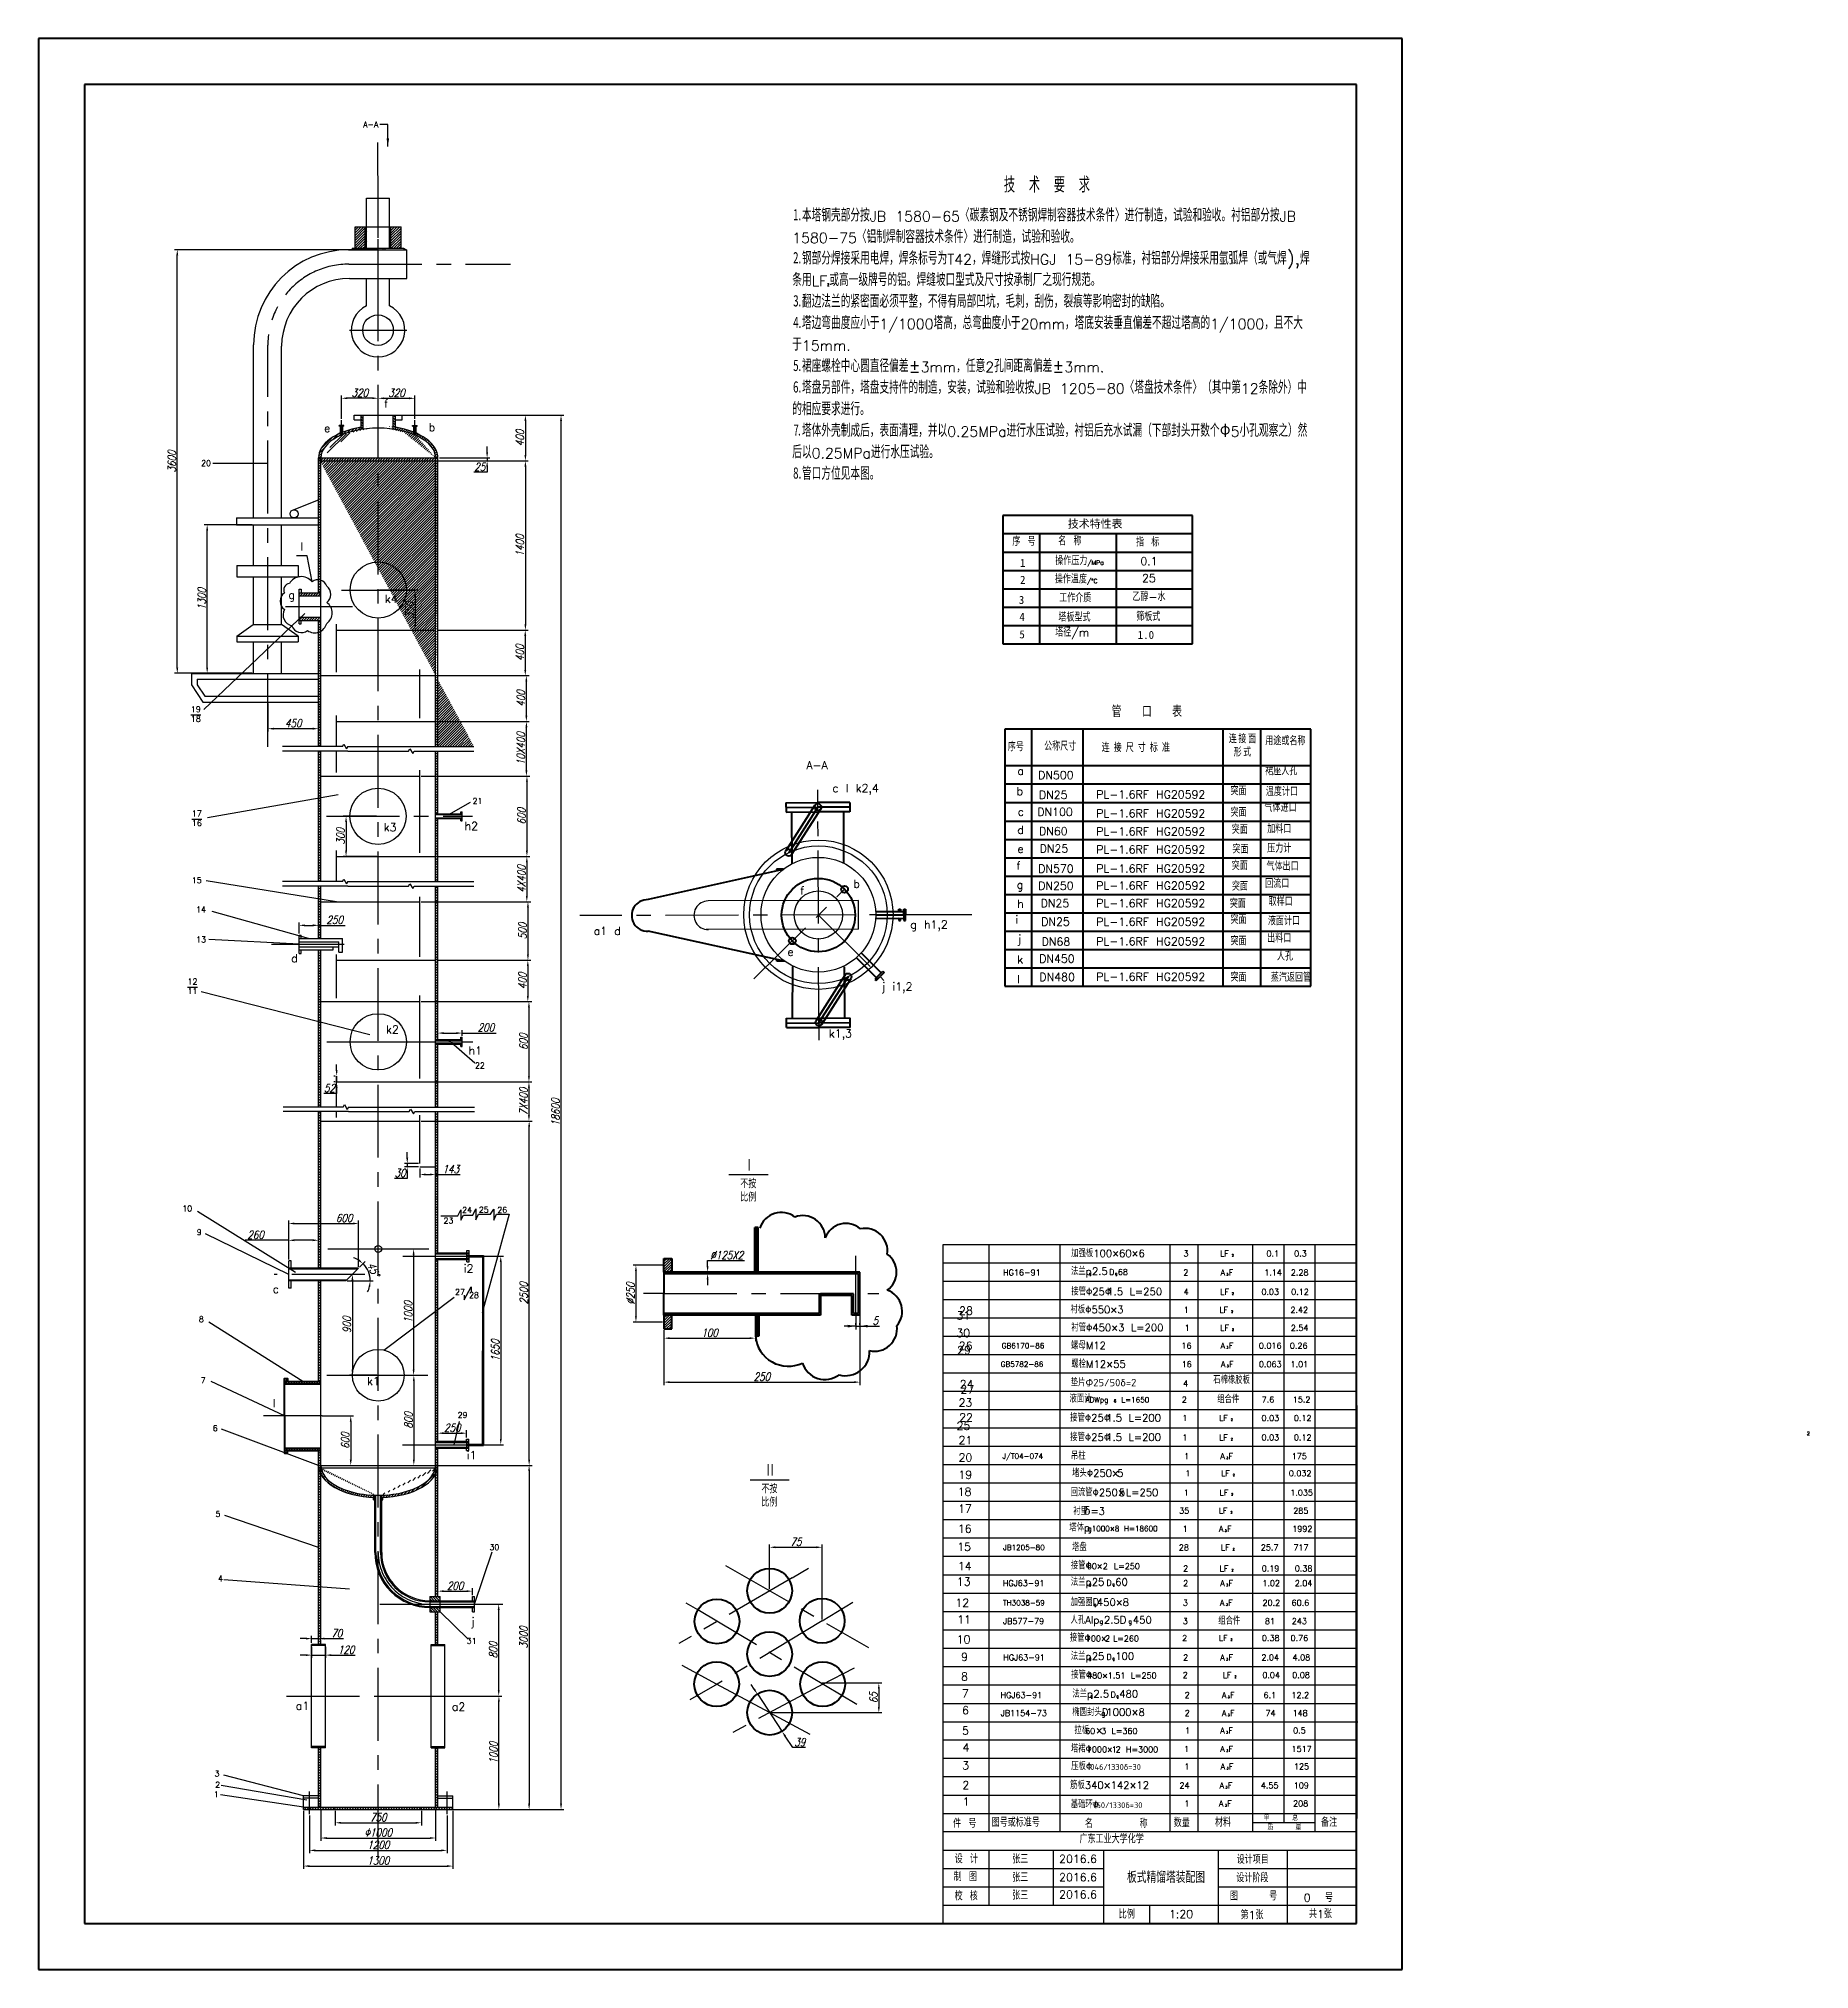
# Model space of a CAD drawing. Header units: millimetres. Extents: x 1621 to 2392, y 1146 to 1987.
import ezdxf
from ezdxf.enums import TextEntityAlignment as Align

# ---------------------------------------------------------------- set-up
doc = ezdxf.new("R2010")
doc.units = ezdxf.units.MM
for name, pattern in [('CENTER', [50.8, 31.75, -6.35, 6.35, -6.35]), ('CENTER2', [28.575, 19.05, -3.175, 3.175, -3.175]), ('HIDDEN2', [4.7625, 3.175, -1.5875])]:
    doc.linetypes.add(name, pattern=pattern)
for name, color, linetype, lineweight in [('1轮廓实线层', 7, 'Continuous', 120), ('中心线', 1, 'CENTER', 25), ('剖面线', 5, 'Continuous', 15), ('图层1', 1, 'Continuous', 53), ('图层2', 2, 'Continuous', 30), ('图层5', 5, 'CENTER2', 30), ('文字', 5, 'Continuous', 25), ('粗实线', 7, 'Continuous', 50), ('细实线', 7, 'Continuous', 25)]:
    doc.layers.add(name, color=color, linetype=linetype, lineweight=lineweight)
for name, color, linetype in [('6文字层', 3, 'Continuous'), ('标注尺寸', 4, 'Continuous'), ('省略线', 7, 'HIDDEN2')]:
    doc.layers.add(name, color=color, linetype=linetype)
doc.styles.get("Standard").update_dxf_attribs({"font": 'txt', "bigfont": 'gbcbig.shx'})
doc.styles.add('TH_GBDIM', font='romans.shx', dxfattribs={"width": 0.8, "oblique": 15, "height": 3.5, "bigfont": 'gbcbig.shx'})
doc.dimstyles.new('ISO-25', dxfattribs={"dimtxt": 3.5, "dimasz": 3.5, "dimexe": 2, "dimexo": 0, "dimtad": 1, "dimdsep": 46, "dimtxsty": 'Standard', "dimcen": 2.5, "dimadec": 0, "dimazin": 0, "dimtfac": 1, "dimtmove": 0, "dimatfit": 3, "dimfxl": 1, "dimarcsym": 0})
doc.dimstyles.new('板式塔', dxfattribs={"dimtxt": 3.5, "dimasz": 2.5, "dimexe": 1.25, "dimexo": 0.625, "dimtad": 1, "dimtoh": 1, "dimlfac": 20, "dimdsep": 46, "dimtxsty": 'TH_GBDIM', "dimcen": 2.5, "dimadec": 0, "dimazin": 0, "dimtfac": 1, "dimtmove": 0, "dimatfit": 3, "dimfxl": 1.25, "dimarcsym": 0})
pattern_1 = [(45, (-1044.169, -28.17234), (-0.561266, 0.561266), [])]
pattern_2 = [(45, (-375.0265, 12.40626), (-0.561266, 0.561266), [])]

msp = doc.modelspace()

# ---------------------------------------------------------------- texts
for s, height, p in [('加强板100×60×6', 3.2, (2070.74156, 1456.00485)), ('3', 2.56, (2119.65597, 1456.21897)), ('LF', 2.56, (2135.58641, 1456.21897)), ('2', 1.024, (2140.70641, 1456.21897)), ('0.1', 2.56, (2155.80042, 1456.21897)), ('0.3', 2.56, (2167.85996, 1456.21897)), ('HG16-91', 2.56, (2041.09814, 1447.97145)), ('法兰p', 3.2, (2070.66438, 1448.18478)), ('g', 1.28, (2078.5232, 1448.18478)), ('2.5', 3.2, (2079.8032, 1448.18478)), ('D', 2.56, (2087.26987, 1448.18478)), ('g', 1.28, (2089.82987, 1448.18478)), ('68', 2.56, (2091.10987, 1448.18478)), ('2', 2.56, (2119.57879, 1447.97145)), ('A', 2.56, (2135.76523, 1447.97145)), ('3', 1.024, (2138.32523, 1447.97145)), ('F', 2.56, (2139.34923, 1447.97145)), ('1.14', 2.56, (2154.87628, 1447.97145)), ('2.28', 2.56, (2166.43254, 1447.97145)), ('接管Φ25Φ', 3.2, (2070.80288, 1439.34055)), ('1.5 L=250', 3.2, (2086.52053, 1439.34055)), ('4', 2.56, (2119.71729, 1439.55467)), ('LF', 2.56, (2135.64773, 1439.55467)), ('2', 1.024, (2140.76773, 1439.55467)), ('0.03', 2.56, (2153.59972, 1439.55467)), ('0.12', 2.56, (2166.5633, 1439.55467)), ('衬板Φ550×3', 3.2, (2070.43532, 1431.49403)), ('1', 2.56, (2119.7764, 1431.6905)), ('LF', 2.56, (2135.28017, 1431.6905)), ('2', 1.024, (2140.40017, 1431.6905)), ('2.42', 2.56, (2166.24137, 1431.6905)), ('衬管Φ450×3 L=200', 3.2, (2070.83333, 1423.64436)), ('1', 2.56, (2120.17441, 1423.84083)), ('LF', 2.56, (2135.67818, 1423.84083)), ('2', 1.024, (2140.79818, 1423.84083)), ('2.54', 2.56, (2166.43258, 1423.84083)), ('GB6170-86', 2.304, (2040.47902, 1416.2321)), ('螺母M12', 3.2, (2070.69214, 1415.87233)), ('16', 2.56, (2118.75321, 1416.1041)), ('A', 2.56, (2135.79298, 1416.1041)), ('3', 1.024, (2138.35298, 1416.1041)), ('F', 2.56, (2139.37698, 1416.1041)), ('0.016', 2.56, (2152.5072, 1416.1041)), ('0.26', 2.56, (2166.00963, 1416.1041)), ('GB5782-86', 2.304, (2040.05312, 1408.14529)), ('螺栓M12×55', 3.2, (2070.81926, 1407.78553)), ('16', 2.56, (2118.88033, 1408.01729)), ('A', 2.56, (2135.9201, 1408.01729)), ('3', 1.024, (2138.4801, 1408.01729)), ('F', 2.56, (2139.5041, 1408.01729)), ('0.063', 2.56, (2152.5403, 1408.01729)), ('1.01', 2.56, (2166.28739, 1408.01729)), ('液面计', 3.2, (2070.0109, 1392.68228)), ('垫片Φ25/50δ=2', 3.2, (2070.57905, 1399.71147)), ('4', 2.56, (2119.49346, 1399.62992)), ('石棉橡胶板', 3.2, (2132.58994, 1400.82353)), ('接管Φ25Φ', 3.2, (2070.30917, 1384.38934)), ('ADWpg', 2.304, (2076.99914, 1392.68228)), ('6', 1.2801, (2089.28714, 1392.68228)), (' L=1650', 2.304184, (2090.56724, 1392.68228)), ('2', 2.56, (2118.92531, 1392.61828)), ('组合件', 3.2, (2134.3512, 1392.42181)), ('7.6', 2.56, (2153.73904, 1392.61828)), ('15.2', 2.56, (2167.26492, 1392.61828)), ('接管Φ25Φ', 3.2, (2070.30917, 1375.90884)), ('1.5 L=200', 3.2, (2086.02682, 1384.38934)), ('1', 2.56, (2119.22358, 1384.60346)), ('LF', 2.56, (2135.15402, 1384.60346)), ('2', 1.024, (2140.27402, 1384.60346)), ('0.03', 2.56, (2153.64997, 1384.60346)), ('0.12', 2.56, (2167.78282, 1384.60346)), ('²', 2.56, (2391.18192, 1377.01764)), ('J/T04-074', 2.304, (2040.76268, 1368.11066)), ('吊柱', 3.2, (2070.64341, 1367.78619)), ('1.5 L=200', 3.2, (2086.02682, 1375.90884)), ('1', 2.56, (2119.22358, 1376.12296)), ('LF', 2.56, (2135.15402, 1376.12296)), ('2', 1.024, (2140.27402, 1376.12296)), ('0.03', 2.56, (2153.64997, 1376.12296)), ('0.12', 2.56, (2167.78282, 1376.12296)), ('堵头Φ250×', 3.2, (2071.16176, 1360.29372)), ('5', 3.2, (2090.76316, 1360.29372)), ('1', 2.56, (2119.98449, 1367.98266)), ('1', 2.56, (2120.50283, 1360.50784)), ('A', 2.56, (2135.74426, 1367.98266)), ('LF', 2.56, (2136.0066, 1360.50784)), ('3', 1.024, (2138.30426, 1367.98266)), ('F', 2.56, (2139.32826, 1367.98266)), ('0.032', 2.56, (2165.52874, 1360.50784)), ('175', 2.56, (2166.84003, 1367.98266)), ('回流管Φ250×', 3.2, (2070.48829, 1351.87154)), ('5', 3.2, (2091.52855, 1351.87154)), (' L=250', 3.2, (2091.73535, 1351.87154)), ('1', 2.56, (2119.82936, 1352.08566)), ('LF', 2.56, (2135.33314, 1352.08566)), ('2', 1.024, (2141.1266, 1360.50784)), ('1.035', 2.56, (2166.19464, 1352.08566)), ('衬里', 3.2, (2071.67568, 1343.71183)), ('δ', 3.84, (2076.33451, 1343.71183)), ('=3', 3.2, (2079.1298, 1343.71183)), ('35', 2.56, (2117.81675, 1344.2283)), ('LF', 2.56, (2134.99584, 1344.2283)), ('2', 1.024, (2140.45314, 1352.08566)), ('285', 2.56, (2167.48016, 1344.2283)), ('塔体p', 3.2, (2069.93999, 1336.5483)), ('g1000×8 H=18600', 2.304, (2077.79881, 1336.5483)), ('1', 2.56, (2119.28106, 1336.33497)), ('A', 2.56, (2135.04083, 1336.33497)), ('3', 1.024, (2137.60083, 1336.33497)), ('F', 2.56, (2138.62483, 1336.33497)), ('2', 1.024, (2140.11584, 1344.2283)), ('1992', 2.56, (2167.03815, 1336.33497)), ('JB1205-80', 2.304, (2041.14205, 1328.3576)), ('塔盘', 3.2, (2071.13179, 1328.01548)), ('28', 2.56, (2117.66372, 1328.2296)), ('LF', 2.56, (2135.97663, 1328.2296)), ('2', 1.024, (2141.09663, 1328.2296)), ('25.7', 2.56, (2153.37049, 1328.2296)), ('717', 2.56, (2167.56167, 1328.2296)), ('接管Φ', 3.2, (2070.57743, 1320.05597)), ('60×', 2.56, (2077.56566, 1320.05597)), ('2', 2.56, (2084.54919, 1320.05597)), (' L=250', 2.56, (2087.10919, 1320.05597)), ('2', 2.56, (2119.49184, 1319.06415)), ('LF', 2.56, (2135.42227, 1319.06415)), ('0.19', 2.56, (2153.72807, 1319.06415)), ('0.38', 2.56, (2168.13305, 1319.06415)), ('HGJ63-91', 2.56, (2040.98179, 1312.64167)), ('法兰p', 3.2, (2070.57743, 1312.855)), ('g', 1.28, (2078.43625, 1312.855)), ('25', 3.2, (2079.71625, 1312.855)), ('D', 2.56, (2086.11625, 1312.855)), ('g', 1.28, (2088.67625, 1312.855)), ('60', 3.2, (2089.95625, 1312.855)), ('2', 2.56, (2119.49184, 1312.64167)), ('A', 2.56, (2135.67827, 1312.64167)), ('3', 1.024, (2138.23827, 1312.64167)), ('F', 2.56, (2139.26227, 1312.64167)), ('2', 1.024, (2140.54227, 1319.06415)), ('1.02', 2.56, (2154.02989, 1312.64167)), ('2.04', 2.56, (2168.13306, 1312.64167)), ('TH3038-59', 2.304, (2041.0855, 1304.251)), ('加强圈D', 3.2, (2070.47533, 1304.01633)), ('g', 1.28, (2080.66356, 1304.01633)), ('450×8', 3.2, (2081.94356, 1304.01633)), ('3', 2.56, (2119.38974, 1304.123)), ('A', 2.56, (2135.57617, 1304.123)), ('3', 1.024, (2138.13617, 1304.123)), ('F', 2.56, (2139.16017, 1304.123)), ('20.2', 2.56, (2154.1169, 1304.123)), ('60.6', 2.56, (2166.76113, 1304.123)), ('JB577-79', 2.56, (2041.0945, 1296.10841)), ('人孔Alp', 3.2, (2070.45683, 1296.32174)), ('g', 1.92, (2083.11566, 1296.32174)), ('2.5D', 3.2, (2085.03566, 1296.32174)), ('g', 1.92, (2095.70232, 1296.32174)), ('450', 3.2, (2097.62232, 1296.32174)), ('3', 2.56, (2119.37124, 1296.10841)), ('组合件', 3.2, (2134.79713, 1295.91194)), ('81', 2.56, (2155.14831, 1296.10841)), ('243', 2.56, (2166.87291, 1296.10841)), ('接管Φ', 3.2, (2070.16697, 1288.54916)), ('100×', 2.56, (2077.1552, 1288.54916)), ('2', 2.56, (2085.4853, 1288.54916)), (' L=260', 2.56, (2086.69873, 1288.54916)), ('2', 2.56, (2119.08137, 1288.76328)), ('LF', 2.56, (2135.01181, 1288.76328)), ('2', 1.024, (2140.13181, 1288.76328)), ('0.38', 2.56, (2153.84619, 1288.76328)), ('0.76', 2.56, (2166.3257, 1288.76328)), ('HGJ63-91', 2.56, (2041.1684, 1280.3037)), ('法兰p', 3.2, (2070.57567, 1280.51703)), ('g', 1.28, (2078.4345, 1280.51703)), ('25', 3.2, (2079.7145, 1280.51703)), ('D', 2.56, (2086.1145, 1280.51703)), ('g', 1.28, (2088.6745, 1280.51703)), ('100', 3.2, (2089.9545, 1280.51703)), ('2', 2.56, (2119.49008, 1280.3037)), ('A', 2.56, (2135.67652, 1280.3037)), ('3', 1.024, (2138.23652, 1280.3037)), ('F', 2.56, (2139.26052, 1280.3037)), ('2.04', 2.56, (2153.60303, 1280.3037)), ('4.08', 2.56, (2167.17383, 1280.3037)), ('接管Φ', 3.2, (2070.72402, 1272.41855)), ('480×1.51 L=250', 2.56, (2077.71225, 1272.41855)), ('2', 2.56, (2119.31558, 1272.63267)), ('LF', 2.56, (2136.7406, 1272.63267)), ('2', 1.024, (2141.8606, 1272.63267)), ('0.04', 2.56, (2154.01305, 1272.63267)), ('0.08', 2.56, (2167.04149, 1272.63267)), ('HGJ63-91', 2.56, (2040.006, 1263.89919)), ('法兰p', 3.2, (2071.26316, 1264.11253)), ('g', 1.28, (2079.12199, 1264.11253)), ('2.5', 3.2, (2080.40199, 1264.11253)), ('D', 2.56, (2087.86865, 1264.11253)), ('g', 1.28, (2090.42865, 1264.11253)), ('480', 3.2, (2091.70865, 1264.11253)), ('2', 2.56, (2120.17757, 1263.89919)), ('A', 2.56, (2136.36401, 1263.89919)), ('3', 1.024, (2138.92401, 1263.89919)), ('F', 2.56, (2139.94801, 1263.89919)), ('6.1', 2.56, (2154.50686, 1263.89919)), ('12.2', 2.56, (2166.69501, 1263.89919)), ('JB1154-73', 2.56, (2040.09467, 1256.07066)), ('椭圆封头D', 3.2, (2071.26529, 1256.13466)), ('g', 2.304, (2083.78293, 1256.13466)), ('1000×8', 3.2, (2086.08693, 1256.13466)), ('2', 2.56, (2120.17969, 1256.07066)), ('A', 2.56, (2136.36613, 1256.07066)), ('3', 1.024, (2138.92613, 1256.07066)), ('F', 2.56, (2139.95013, 1256.07066)), ('74', 2.56, (2155.40177, 1256.07066)), ('148', 2.56, (2167.18316, 1256.07066)), ('拉板', 3.2, (2072.15854, 1248.26575)), ('60', 2.56, (2076.81736, 1248.26575)), ('×', 3.2, (2081.51069, 1248.26575)), ('3 L=360', 2.56, (2083.84011, 1248.26575)), ('1', 2.56, (2120.32183, 1248.47986)), ('A', 2.56, (2135.63993, 1248.47986)), ('3', 1.024, (2138.19993, 1248.47986)), ('F', 2.56, (2139.22393, 1248.47986)), ('0.5', 2.56, (2167.41894, 1248.47986)), ('塔裙Φ', 3.2, (2070.60197, 1240.23719)), ('1000×', 2.56, (2077.5902, 1240.23719)), ('1', 2.56, (2088.41373, 1240.23719)), ('2 H=3000', 2.56, (2090.1204, 1240.23719)), ('1', 2.56, (2119.94304, 1240.45131)), ('A', 2.56, (2135.70281, 1240.45131)), ('3', 1.024, (2138.26281, 1240.45131)), ('F', 2.56, (2139.28681, 1240.45131)), ('1517', 2.56, (2166.74196, 1240.45131)), ('筋板340×142×12', 3.2, (2070.27979, 1224.33991)), ('压板Φ', 3.2, (2070.74602, 1232.59531)), ('1046/1330δ=30', 2.56, (2077.73426, 1232.59531)), ('1', 2.56, (2120.0871, 1232.80943)), ('A', 2.56, (2135.84687, 1232.80943)), ('3', 1.024, (2138.40687, 1232.80943)), ('F', 2.56, (2139.43087, 1232.80943)), ('125', 2.56, (2167.78404, 1232.80943)), ('基础环Φ', 3.2, (2070.55103, 1215.95449)), ('24', 2.56, (2117.9142, 1224.55402)), ('A', 2.56, (2135.38063, 1224.55402)), ('3', 1.024, (2137.94063, 1224.55402)), ('F', 2.56, (2138.96463, 1224.55402)), ('4.55', 2.56, (2153.36229, 1224.55402)), ('109', 2.56, (2167.68225, 1224.55402)), ('750/1330δ=30', 2.56, (2079.86868, 1215.95449)), ('1', 2.56, (2120.03946, 1216.68431)), ('A', 2.56, (2135.13938, 1216.68431)), ('3', 1.024, (2137.69938, 1216.68431)), ('F', 2.56, (2138.72338, 1216.68431)), ('208', 2.56, (2167.39879, 1216.68431))]:
    msp.add_text(s, height=height).set_placement(p)
for s, insert, char_height, width, attachment_point in [('A-A', (1768.98273, 1948.0689), 2.5, 4, 9), ('技 术 要 求', (2060.16733, 1923.04507), 6.75, 100.3330308, 5), ('⒈本塔钢壳部分按{\\H0.8x;JB 1580-65}〈碳素钢及不锈钢焊制容器技术条件〉进行制造，试验和验收。衬铝部分按{\\H0.8x;JB 1580-75}〈铝制焊制容器技术条件〉进行制造，试验和验收。\\P⒉钢部分焊接采用电焊，焊条标号为{\\H0.8x;T42}，焊缝形式按{\\H0.8x;HGJ 15-89}标准，衬铝部分焊接采用氩弧焊（或气焊),焊条用{\\H0.8x;LF\\H0.25x;2}或高一级牌号的铝。焊缝坡口型式及尺寸按承制厂之现行规范。\\P⒊翻边法兰的紧密面必须平整，不得有局部凹坑，毛刺，刮伤，裂痕等影响密封的缺陷。\\P⒋塔边弯曲度应小于{\\H0.8x;1/1000}塔高，总弯曲度小于{\\H0.8x;20mm}，塔底安装垂直偏差不超过塔高的{\\H0.8x;1/1000}，且不大于{\\H0.8x;15mm.\\P}⒌裙座螺栓中心圆直径偏差±{\\H0.8x;3mm，}任意{\\H0.8x;2}孔间距离偏差±{\\Ftxt,gbcbig|c129;\\H0.8x;3mm.\\P}⒍塔盘另部件，塔盘支持件的制造，安装，试验和验收按{\\H0.8x;JB 1205-80}〈塔盘技术条件〉（其中第{\\H0.8x;12}条除外）中的相应要求进行。\\P⒎塔体外壳制成后，表面清理，并以{\\H0.8x;0.25MPa}进行水压试验，衬铝后充水试漏（下部封头开数个Φ{\\H0.8x;5}小孔观察之）然后以{\\H0.8x;0.25MPa}进行水压试验。\\P⒏管口方位见本图。', (1949.26053, 1853.58693), 5.625, 225.3786306, 4), ('20', (1696.04677, 1800.55728), 2.5, 4, 9), ('19\\P{\\O18}', (1691.61281, 1689.18671), 2.5, 4, 9), ('17\\P{\\O16}', (1692.04015, 1643.76409), 2.5, 4, 9), ('21', (1814.30509, 1653.43356), 2.5, 4, 9), ('15', (1691.9949, 1618.83554), 2.5, 4, 9), ('14', (1693.88168, 1606.13993), 2.5, 4, 9), ('13', (1693.88168, 1593.04658), 2.5, 4, 9), ('12\\P{\\O11}', (1690.14998, 1570.5865), 2.5, 4, 9), ('22', (1815.34094, 1538.19153), 2.5, 4, 9), ('10', (1687.84911, 1475.88662), 2.5, 4, 9), ('23', (1801.63855, 1470.63941), 2.5, 4, 9), ('24', (1809.73254, 1475.2837), 2.5, 4, 9), ('25', (1817.01165, 1475.34457), 2.5, 4, 9), ('26', (1825.06667, 1475.2837), 2.5, 4, 9), ('9', (1691.98283, 1465.61232), 2.5, 4, 9), ('27', (1806.65598, 1439.55258), 2.5, 4, 9), ('28', (1812.77321, 1438.15176), 2.5, 4, 9), ('8', (1692.93696, 1427.70269), 2.5, 4, 9), ('7', (1693.71608, 1401.09247), 2.5, 4, 9), ('29', (1807.79747, 1385.92646), 2.5, 4, 9), ('6', (1698.97453, 1380.17642), 2.5, 4, 9), ('5', (1700.14427, 1342.82256), 2.5, 4, 9), ('30', (1821.6357, 1328.33758), 2.5, 4, 9), ('4', (1701.24926, 1314.7432), 2.5, 4, 9), ('31', (1811.73559, 1287.54048), 2.5, 4, 9), ('3', (1699.74441, 1229.72475), 2.5, 4, 9), ('1', (1699.48378, 1220.75537), 2.5, 4, 9), ('2', (1700.04892, 1224.89547), 2.5, 4, 9)]:
    msp.add_mtext(s, dxfattribs=dict(insert=insert, char_height=char_height, width=width, attachment_point=attachment_point))
at = {"layer": '1轮廓实线层', "color": 5, "char_height": 3.5, "width": 23, "attachment_point": 5}
for s, insert in [('DN500', (2064.08175, 1665.92566)), ('DN25', (2062.92017, 1657.33552)), ('DN100', (2063.71611, 1649.86257)), ('DN60', (2062.97546, 1641.49734)), ('DN25', (2063.24525, 1633.9084)), ('DN570', (2064.11833, 1625.1641)), ('DN250', (2064.0977, 1617.71941)), ('DN25', (2063.68739, 1610.08819)), ('DN25', (2063.91984, 1602.08535)), ('DN68', (2064.1221, 1593.38021)), ('DN450', (2064.554, 1585.95954)), ('DN480', (2064.62641, 1577.98262))]:
    msp.add_mtext(s, dxfattribs=dict(at, insert=insert))
at = {"layer": '6文字层', "color": 5}
for s, height, p in [('f', 3.5, (1771.50899, 1826.06713)), ('e', 3.5, (1745.32135, 1815.31509)), ('b', 3.5, (1790.90654, 1815.70656)), ('g', 3.5, (1729.77721, 1742.68415)), ('k4', 3.5, (1771.80403, 1740.9157)), ('管  口  表', 5, (2088.41875, 1691.1805)), ('a', 3.5, (2047.35984, 1666.01683)), ('裙座人孔', 3.5, (2155.23561, 1665.93642)), ('c l k2,4', 3.5, (1966.77064, 1658.48716)), ('b', 3.5, (2046.96207, 1657.19797)), ('PL-1.6RF HG20592', 3.5, (2081.66523, 1655.74026)), ('突面', 3.5, (2140.15294, 1657.20059)), ('温度计口', 3.5, (2155.53731, 1656.89934)), ('c', 3.5, (2047.43629, 1648.20059)), ('PL-1.6RF HG20592', 3.5, (2081.66523, 1647.50355)), ('突面', 3.5, (2140.15294, 1647.86205)), ('气体进口', 3.5, (2154.9339, 1649.97084)), ('k3', 3.5, (1771.29747, 1641.43309)), ('h2', 3.5, (1806.53649, 1642.0056)), ('d', 3.5, (2047.27849, 1640.30807)), ('PL-1.6RF HG20592', 3.5, (2081.66523, 1639.6326)), ('突面', 3.5, (2140.68685, 1640.38747)), ('加料口', 3.5, (2156.1403, 1640.6323)), ('e', 3.5, (2047.35943, 1632.03168)), ('PL-1.6RF HG20592', 3.5, (2081.66523, 1631.76166)), ('突面', 3.5, (2140.95462, 1631.82735)), ('压力计', 3.5, (2156.1403, 1632.19773)), ('f', 3.5, (2046.88439, 1624.7576)), ('PL-1.6RF HG20592', 3.5, (2081.66523, 1623.45345)), ('突面', 3.5, (2140.68685, 1624.60486)), ('气体出口', 3.5, (2155.83901, 1624.36546)), ('f', 3.5, (1952.73249, 1613.86717)), ('b', 3.5, (1975.91206, 1616.83339)), ('g', 3.5, (2046.996, 1616.44494)), ('PL-1.6RF HG20592', 3.5, (2081.66523, 1616.01978)), ('突面', 3.5, (2140.75635, 1615.62963)), ('回流口', 3.5, (2155.23561, 1616.83446)), ('h', 3.5, (2047.24578, 1608.09037)), ('PL-1.6RF HG20592', 3.5, (2081.66523, 1608.36748)), ('突面', 3.5, (2139.85124, 1608.09863)), ('取样口', 3.5, (2156.74371, 1609.0024)), ('a1 d', 3.5, (1862.74587, 1596.27239)), ('g h1,2', 3.5, (2000.6586, 1599.07135)), ('i', 3.5, (2046.47354, 1601.21185)), ('PL-1.6RF HG20592', 3.5, (2081.66523, 1600.2779)), ('突面', 3.5, (2140.15294, 1601.16933)), ('液面计口', 3.5, (2156.44201, 1600.56762)), ('e', 3.5, (1947.15099, 1587.20266)), ('j', 3.5, (2047.41871, 1592.87581)), ('PL-1.6RF HG20592', 3.5, (2081.66523, 1591.75105)), ('突面', 3.5, (2140.15294, 1591.83078)), ('出料口', 3.5, (2156.1403, 1593.03662)), ('d', 3.5, (1731.0039, 1584.37296)), ('k', 3.5, (2047.26091, 1583.91066)), ('人孔', 3.5, (2160.36373, 1585.20456)), ('j i1,2', 3.5, (1988.28512, 1572.04231)), ('l', 3.5, (2047.26091, 1575.25236)), ('PL-1.6RF HG20592', 3.5, (2081.66523, 1576.34578)), ('突面', 3.5, (2140.15294, 1576.03551)), ('蒸汽返回管', 3.5, (2157.73782, 1575.94706)), ('k2', 3.5, (1772.33898, 1553.38074)), ('h1', 3.5, (1808.2787, 1544.19486)), ('k1,3', 3.5, (1965.2098, 1551.65199)), ('i2', 3.5, (1806.18931, 1449.25431)), ('c', 3.5, (1722.91424, 1440.29848)), ('k1', 3.5, (1764.03738, 1400.244)), ('l', 3.5, (1722.91424, 1390.59692)), ('i1', 3.5, (1807.50552, 1368.00744)), ('j', 3.5, (1809.40881, 1295.51435)), ('a1', 3.5, (1733.00003, 1258.77396)), ('a2', 3.5, (1800.9864, 1258.39347)), ('件 号', 3.5, (2019.33124, 1207.45223)), ('图号或标准号', 3.5, (2036.11291, 1207.92424)), ('名      称', 3.5, (2076.69049, 1207.33459)), ('数量', 3.5, (2115.42497, 1207.72281)), ('材料', 3.5, (2133.38635, 1207.92424)), ('单', 2.5, (2154.60963, 1210.5791)), ('总', 2.5, (2167.02643, 1210.46606)), ('备注', 3.5, (2179.60092, 1207.92424)), ('广东工业大学化学', 3.5, (2074.37455, 1200.70098)), ('质    量', 2.5, (2156.29674, 1206.3795)), ('0  号', 3.5, (2172.06793, 1175.15861))]:
    msp.add_text(s, height=height, dxfattribs=at).set_placement(p)
at = {"layer": '6文字层', "color": 0}
msp.add_text('A-A', height=3.5, dxfattribs=at).set_placement((1955.39916, 1668.46651))
at = {"layer": '6文字层', "color": 5}
for s, p in [('31', (2026.73752, 1427.74748)), ('30', (2026.73752, 1420.11767)), ('29', (2027.07664, 1412.65492)), ('27', (2028.52654, 1395.4976)), ('25', (2026.81001, 1379.666))]:
    msp.add_text(s, height=3.5, dxfattribs=at).set_placement(p, align=Align.BOTTOM_RIGHT)
for s, p in [('28', (2024.92687, 1432.63248)), ('26', (2024.79843, 1417.38091)), ('24', (2025.2325, 1400.62701)), ('23', (2024.695, 1392.57466)), ('22', (2024.96375, 1386.13266)), ('21', (2024.695, 1376.20126)), ('20', (2024.695, 1368.68569)), ('19', (2024.61742, 1361.17263)), ('18', (2024.3101, 1353.76864)), ('17', (2024.46058, 1346.40142)), ('16', (2024.39954, 1337.65788)), ('15', (2024.12825, 1329.80403)), ('14', (2024.39954, 1321.40838)), ('13', (2023.90745, 1314.59636)), ('12', (2023.31479, 1305.42967)), ('11', (2024.12825, 1298.11741)), ('10', (2023.85738, 1289.45097)), ('9', (2024.27376, 1281.79958)), ('8', (2024.30979, 1273.28024)), ('7', (2024.62899, 1265.95042)), ('6', (2024.73284, 1258.57736)), ('5', (2024.73284, 1249.71221)), ('3', (2024.75955, 1234.56845)), ('4', (2024.94394, 1242.3078)), ('2', (2024.85026, 1225.97493)), ('1', (2024.94394, 1218.79409)), ('设 计', (2025.064, 1193.73761)), ('张三', (2048.55954, 1193.67773)), ('2016.6', (2073.74059, 1193.82847)), ('设计项目', (2149.8323, 1193.50415)), ('制 图', (2024.61088, 1185.97503)), ('张三', (2048.55954, 1185.69123)), ('2016.6', (2073.74059, 1185.84218)), ('设计阶段', (2149.67419, 1185.49224)), ('校 核', (2025.01867, 1177.56618)), ('张三', (2048.55954, 1177.89951)), ('2016.6', (2073.74059, 1178.33699)), ('图    号', (2150.14938, 1177.57989)), ('比例', (2094.96032, 1169.62915)), ('1:20', (2118.61522, 1169.82591)), ('第1张', (2149.51565, 1169.35119)), ('共1张', (2179.30674, 1169.82591))]:
    msp.add_text(s, height=3.5, dxfattribs=at).set_placement(p, align=Align.MIDDLE_CENTER)
for s, insert, char_height, width, attachment_point in [('{\\fKaiTi_GB2312|b0|i0|c134|p49;技术特性表}', (2081.19092, 1775.15385), 3.5, 25, 5), ('序 号', (2050.17222, 1767.54697), 3.5, 25, 5), ('名 称', (2070.15856, 1767.80962), 3.5, 25, 5), ('指 标', (2104.0835, 1767.28453), 3.5, 25, 5), ('{\\fKaiTi_GB2312|b0|i0|c134|p49;1}', (2049.64617, 1758.35524), 3.5, 25, 5), ('操作压力{\\H0.5556x;/MPa}', (2074.36659, 1758.88053), 3.5, 43.8854786, 5), ('0.1', (2104.60955, 1759.10385), 3.5, 33.8104835, 5), ('{\\fKaiTi_GB2312|b0|i0|c134|p49;2}', (2049.64617, 1750.97194), 3.5, 25, 5), ('操作温度{\\H0.5556x;/%%DC}', (2072.91032, 1750.89295), 3.5, 49.3656247, 5), ('25', (2104.60955, 1751.7156), 3.5, 33.8104835, 5), ('{\\fKaiTi_GB2312|b0|i0|c134|p49;3}', (2049.12011, 1742.19342), 3.5, 25, 5), ('工作介质', (2072.52561, 1742.98135), 3.5, 25, 5), ('乙醇-水', (2104.60955, 1743.50643), 3.5, 33.8104835, 5), ('{\\fKaiTi_GB2312|b0|i0|c134|p49;4}', (2049.38292, 1734.83999), 3.5, 25, 5), ('塔板型式', (2072.18651, 1734.57735), 3.5, 42.6663496, 5), ('筛板式', (2104.34631, 1734.83999), 3.5, 25, 5), ('{\\fKaiTi_GB2312|b0|i0|c134|p49;5}', (2049.38292, 1727.22392), 3.5, 25, 5), ('塔径/m', (2071.21068, 1727.48657), 3.5, 25, 5), ('{\\fKaiTi_GB2312|b0|i0|c134|p49;1.0}', (2103.29462, 1726.96149), 3.5, 25, 5), ('{\\T1.2;连接面\\P形式}', (2145.67713, 1683.37739), 3.5, 16.9154106, 2), ('用途或名称', (2164.04503, 1682.48979), 3.5, 21.1492901, 2), ('序号', (2046.66485, 1679.88666), 3.5, 8.7025496, 2), ('公称尺寸', (2065.96979, 1680.14116), 3.5, 34.8426793, 2), ('{\\T1.5;连接尺寸标准}', (2099.75717, 1679.53132), 3.5, 53.1279987, 2), ('\\pi8.5287;板式精馏塔装配图', (2086.51767, 1188.38444), 5, 45.2375636, 1)]:
    msp.add_mtext(s, dxfattribs=dict(at, insert=insert, char_height=char_height, width=width, attachment_point=attachment_point))
at = {"layer": '文字', "color": 0, "attachment_point": 2}
for s, insert, char_height, width in [('I', (1735.59679, 1767.25313), 3.5, 9.6619877), ('I', (1930.44978, 1498.65917), 5, 9.6619877), ('不按比例', (1930.09912, 1489.54596), 3.5, 10.3633146), ('II', (1939.65697, 1365.78384), 5, 9.6619877), ('不按比例', (1939.30631, 1356.67063), 3.5, 10.3633146)]:
    msp.add_mtext(s, dxfattribs=dict(at, insert=insert, char_height=char_height, width=width))

# ---------------------------------------------------------------- blocks, each defined once
blk = doc.blocks.new('切断线2')
at = {"layer": '细实线'}
for p, q in [((1719.84, 1114.17), (1693.76, 1114.17)), ((1722.24, 1112.17), (1693.76, 1112.17)), ((1719.84, 1114.17), (1720.44, 1115.21)), ((1720.44, 1115.21), (1721.64, 1113.14)), ((1722.24, 1114.17), (1721.64, 1113.14)), ((1722.24, 1114.17), (1751.08, 1114.17)), ((1722.24, 1112.17), (1748.68, 1112.17)), ((1748.68, 1112.17), (1749.28, 1113.21)), ((1749.28, 1113.21), (1750.48, 1111.14)), ((1750.48, 1111.14), (1751.08, 1112.17)), ((1751.08, 1114.17), (1777.16, 1114.17)), ((1751.08, 1112.17), (1777.16, 1112.17))]:
    blk.add_line(p, q, dxfattribs=at)
blk = doc.blocks.new('*D51')
at = {"layer": 'Defpoints', "color": 0}
for p in [(1768.93, 1264.79), (1821.46, 1264.79), (1768.94, 1215.34)]:
    blk.add_point(p, dxfattribs=at)
at = {"layer": '标注尺寸', "color": 0, "lineweight": -2}
for p, q in [((1769.56, 1264.79), (1822.71, 1264.79)), ((1821.46, 1217.84), (1821.46, 1262.29)), ((1769.56, 1215.34), (1822.71, 1215.34))]:
    blk.add_line(p, q, dxfattribs=at)
at = {"layer": '标注尺寸', "color": 0}
for points in [[(1821.04, 1262.29), (1821.88, 1262.29), (1821.46, 1264.79)], [(1821.04, 1217.84), (1821.88, 1217.84), (1821.46, 1215.34)]]:
    blk.add_solid(points, dxfattribs=at)
at = {"layer": '标注尺寸', "color": 0, "insert": (1819.08, 1240.06), "char_height": 3.5, "attachment_point": 5, "rotation": 90, "style": 'TH_GBDIM'}
blk.add_mtext('1000', dxfattribs=at)
blk = doc.blocks.new('*D52')
at = {"layer": 'Defpoints', "color": 0}
for p in [(1768.92, 1304.79), (1821.39, 1304.79), (1768.93, 1264.79)]:
    blk.add_point(p, dxfattribs=at)
at = {"layer": '标注尺寸', "color": 0, "lineweight": -2}
for p, q in [((1769.55, 1304.79), (1822.64, 1304.79)), ((1821.39, 1267.29), (1821.39, 1302.29)), ((1769.56, 1264.79), (1822.64, 1264.79))]:
    blk.add_line(p, q, dxfattribs=at)
at = {"layer": '标注尺寸', "color": 0}
for points in [[(1820.97, 1302.29), (1821.81, 1302.29), (1821.39, 1304.79)], [(1820.97, 1267.29), (1821.81, 1267.29), (1821.39, 1264.79)]]:
    blk.add_solid(points, dxfattribs=at)
at = {"layer": '标注尺寸', "color": 0, "insert": (1819.02, 1284.79), "char_height": 3.5, "attachment_point": 5, "rotation": 90, "style": 'TH_GBDIM'}
blk.add_mtext('800', dxfattribs=at)
blk = doc.blocks.new('*D53')
at = {"layer": 'Defpoints', "color": 0}
for p in [(1787.02, 1515.23), (1834.65, 1515.23), (1793.91, 1365.23)]:
    blk.add_point(p, dxfattribs=at)
at = {"layer": '标注尺寸', "color": 0, "lineweight": -2}
for p, q in [((1787.64, 1515.23), (1835.9, 1515.23)), ((1834.65, 1367.73), (1834.65, 1512.73)), ((1794.53, 1365.23), (1835.9, 1365.23))]:
    blk.add_line(p, q, dxfattribs=at)
at = {"layer": '标注尺寸', "color": 0}
for points in [[(1834.23, 1512.73), (1835.07, 1512.73), (1834.65, 1515.23)], [(1834.23, 1367.73), (1835.07, 1367.73), (1834.65, 1365.23)]]:
    blk.add_solid(points, dxfattribs=at)
at = {"layer": '标注尺寸', "color": 0, "insert": (1832.27, 1440.23), "char_height": 3.5, "attachment_point": 5, "rotation": 90, "style": 'TH_GBDIM'}
blk.add_mtext('2500', dxfattribs=at)
blk = doc.blocks.new('*D54')
at = {"layer": 'Defpoints', "color": 0}
for p in [(1808.5, 1456.38), (1808.41, 1374.23), (1822.29, 1374.23)]:
    blk.add_point(p, dxfattribs=at)
at = {"layer": '标注尺寸', "color": 0, "lineweight": -2}
for p, q in [((1809.13, 1456.38), (1823.54, 1456.38)), ((1822.29, 1453.88), (1822.29, 1376.73)), ((1809.03, 1374.23), (1823.54, 1374.23))]:
    blk.add_line(p, q, dxfattribs=at)
at = {"layer": '标注尺寸', "color": 0}
for points in [[(1821.87, 1453.88), (1822.7, 1453.88), (1822.29, 1456.38)], [(1821.87, 1376.73), (1822.7, 1376.73), (1822.29, 1374.23)]]:
    blk.add_solid(points, dxfattribs=at)
at = {"layer": '标注尺寸', "color": 0, "insert": (1819.91, 1415.3), "char_height": 3.5, "attachment_point": 5, "rotation": 90, "style": 'TH_GBDIM'}
blk.add_mtext('1650', dxfattribs=at)
blk = doc.blocks.new('*D55')
at = {"layer": 'Defpoints', "color": 0}
for p in [(1793.91, 1532.25), (1787.02, 1515.23), (1834.56, 1515.23)]:
    blk.add_point(p, dxfattribs=at)
at = {"layer": '标注尺寸', "color": 0, "lineweight": -2}
for p, q in [((1794.53, 1532.25), (1835.81, 1532.25)), ((1834.56, 1529.75), (1834.56, 1517.73)), ((1787.64, 1515.23), (1835.81, 1515.23))]:
    blk.add_line(p, q, dxfattribs=at)
at = {"layer": '标注尺寸', "color": 0}
for points in [[(1834.14, 1529.75), (1834.97, 1529.75), (1834.56, 1532.25)], [(1834.14, 1517.73), (1834.97, 1517.73), (1834.56, 1515.23)]]:
    blk.add_solid(points, dxfattribs=at)
at = {"layer": '标注尺寸', "color": 0, "insert": (1832.18, 1523.74), "char_height": 3.5, "attachment_point": 5, "rotation": 90, "style": 'TH_GBDIM'}
blk.add_mtext('7X400', dxfattribs=at)
blk = doc.blocks.new('*D56')
at = {"layer": 'Defpoints', "color": 0}
for p in [(1787.02, 1567.25), (1787.02, 1532.25), (1834.56, 1532.25)]:
    blk.add_point(p, dxfattribs=at)
at = {"layer": '标注尺寸', "color": 0, "lineweight": -2}
for p, q in [((1787.64, 1567.25), (1835.81, 1567.25)), ((1834.56, 1564.75), (1834.56, 1534.75)), ((1787.64, 1532.25), (1835.81, 1532.25))]:
    blk.add_line(p, q, dxfattribs=at)
at = {"layer": '标注尺寸', "color": 0}
for points in [[(1834.14, 1564.75), (1834.97, 1564.75), (1834.56, 1567.25)], [(1834.14, 1534.75), (1834.97, 1534.75), (1834.56, 1532.25)]]:
    blk.add_solid(points, dxfattribs=at)
at = {"layer": '标注尺寸', "color": 0, "insert": (1832.18, 1549.75), "char_height": 3.5, "attachment_point": 5, "rotation": 90, "style": 'TH_GBDIM'}
blk.add_mtext('600', dxfattribs=at)
blk = doc.blocks.new('*D57')
at = {"layer": 'Defpoints', "color": 0}
for p in [(1787.02, 1610.78), (1793.91, 1585.25), (1834.12, 1585.25)]:
    blk.add_point(p, dxfattribs=at)
at = {"layer": '标注尺寸', "color": 0, "lineweight": -2}
for p, q in [((1787.64, 1610.78), (1835.37, 1610.78)), ((1834.12, 1608.28), (1834.12, 1587.75)), ((1794.53, 1585.25), (1835.37, 1585.25))]:
    blk.add_line(p, q, dxfattribs=at)
at = {"layer": '标注尺寸', "color": 0}
for points in [[(1833.71, 1608.28), (1834.54, 1608.28), (1834.12, 1610.78)], [(1833.71, 1587.75), (1834.54, 1587.75), (1834.12, 1585.25)]]:
    blk.add_solid(points, dxfattribs=at)
at = {"layer": '标注尺寸', "color": 0, "insert": (1831.75, 1598.01), "char_height": 3.5, "attachment_point": 5, "rotation": 90, "style": 'TH_GBDIM'}
blk.add_mtext('500', dxfattribs=at)
blk = doc.blocks.new('*D58')
at = {"layer": 'Defpoints', "color": 0}
for p in [(1787.02, 1665.49), (1793.91, 1630.49), (1833.68, 1630.49)]:
    blk.add_point(p, dxfattribs=at)
at = {"layer": '标注尺寸', "color": 0, "lineweight": -2}
for p, q in [((1787.64, 1665.49), (1834.93, 1665.49)), ((1833.68, 1662.99), (1833.68, 1632.99)), ((1794.53, 1630.49), (1834.93, 1630.49))]:
    blk.add_line(p, q, dxfattribs=at)
at = {"layer": '标注尺寸', "color": 0}
for points in [[(1833.26, 1662.99), (1834.1, 1662.99), (1833.68, 1665.49)], [(1833.26, 1632.99), (1834.1, 1632.99), (1833.68, 1630.49)]]:
    blk.add_solid(points, dxfattribs=at)
at = {"layer": '标注尺寸', "color": 0, "insert": (1831.31, 1647.99), "char_height": 3.5, "attachment_point": 5, "rotation": 90, "style": 'TH_GBDIM'}
blk.add_mtext('600', dxfattribs=at)
blk = doc.blocks.new('*D59')
at = {"layer": 'Defpoints', "color": 0}
for p in [(1793.91, 1689.25), (1833.45, 1689.25), (1787.02, 1665.49)]:
    blk.add_point(p, dxfattribs=at)
at = {"layer": '标注尺寸', "color": 0, "lineweight": -2}
for p, q in [((1794.53, 1689.25), (1834.7, 1689.25)), ((1833.45, 1667.99), (1833.45, 1686.75)), ((1787.64, 1665.49), (1834.7, 1665.49))]:
    blk.add_line(p, q, dxfattribs=at)
at = {"layer": '标注尺寸', "color": 0}
for points in [[(1833.04, 1686.75), (1833.87, 1686.75), (1833.45, 1689.25)], [(1833.04, 1667.99), (1833.87, 1667.99), (1833.45, 1665.49)]]:
    blk.add_solid(points, dxfattribs=at)
at = {"layer": '标注尺寸', "color": 0, "insert": (1831.08, 1677.37), "char_height": 3.5, "attachment_point": 5, "rotation": 90, "style": 'TH_GBDIM'}
blk.add_mtext('10X400', dxfattribs=at)
blk = doc.blocks.new('*D60')
at = {"layer": 'Defpoints', "color": 0}
for p in [(1768.85, 1709.25), (1833.43, 1709.25), (1768.86, 1689.25)]:
    blk.add_point(p, dxfattribs=at)
at = {"layer": '标注尺寸', "color": 0, "lineweight": -2}
for p, q in [((1769.48, 1709.25), (1834.68, 1709.25)), ((1833.43, 1691.75), (1833.43, 1706.75)), ((1769.48, 1689.25), (1834.68, 1689.25))]:
    blk.add_line(p, q, dxfattribs=at)
at = {"layer": '标注尺寸', "color": 0}
for points in [[(1833.01, 1706.75), (1833.84, 1706.75), (1833.43, 1709.25)], [(1833.01, 1691.75), (1833.84, 1691.75), (1833.43, 1689.25)]]:
    blk.add_solid(points, dxfattribs=at)
at = {"layer": '标注尺寸', "color": 0, "insert": (1831.05, 1699.25), "char_height": 3.5, "attachment_point": 5, "rotation": 90, "style": 'TH_GBDIM'}
blk.add_mtext('400', dxfattribs=at)
blk = doc.blocks.new('*D61')
at = {"layer": 'Defpoints', "color": 0}
for p in [(1793.91, 1802.8), (1793.91, 1729.05), (1833.02, 1729.05)]:
    blk.add_point(p, dxfattribs=at)
at = {"layer": '标注尺寸', "color": 0, "lineweight": -2}
for p, q in [((1794.53, 1802.8), (1834.27, 1802.8)), ((1833.02, 1800.3), (1833.02, 1731.55)), ((1794.53, 1729.05), (1834.27, 1729.05))]:
    blk.add_line(p, q, dxfattribs=at)
at = {"layer": '标注尺寸', "color": 0}
for points in [[(1832.61, 1800.3), (1833.44, 1800.3), (1833.02, 1802.8)], [(1832.61, 1731.55), (1833.44, 1731.55), (1833.02, 1729.05)]]:
    blk.add_solid(points, dxfattribs=at)
at = {"layer": '标注尺寸', "color": 0, "insert": (1830.65, 1765.92), "char_height": 3.5, "attachment_point": 5, "rotation": 90, "style": 'TH_GBDIM'}
blk.add_mtext('1400', dxfattribs=at)
blk = doc.blocks.new('*D62')
at = {"layer": 'Defpoints', "color": 0}
for p in [(1794.91, 1804.05), (1794.91, 1802.8), (1816.34, 1802.8)]:
    blk.add_point(p, dxfattribs=at)
at = {"layer": '标注尺寸', "color": 0, "lineweight": -2}
for p, q in [((1816.34, 1806.55), (1816.34, 1809.05)), ((1795.53, 1804.05), (1817.59, 1804.05)), ((1795.53, 1802.8), (1817.59, 1802.8)), ((1816.34, 1804.05), (1816.34, 1802.8)), ((1816.34, 1800.3), (1816.34, 1797.8)), ((1816.34, 1797.8), (1810.51, 1797.8))]:
    blk.add_line(p, q, dxfattribs=at)
at = {"layer": '标注尺寸', "color": 0}
for points in [[(1815.92, 1806.55), (1816.75, 1806.55), (1816.34, 1804.05)], [(1815.92, 1800.3), (1816.75, 1800.3), (1816.34, 1802.8)]]:
    blk.add_solid(points, dxfattribs=at)
at = {"layer": '标注尺寸', "color": 0, "insert": (1813.11, 1800.17), "char_height": 3.5, "attachment_point": 5, "style": 'TH_GBDIM'}
blk.add_mtext('25', dxfattribs=at)
blk = doc.blocks.new('*D63')
at = {"layer": 'Defpoints', "color": 0}
for p in [(1768.84, 1822.69), (1793.91, 1802.8), (1833.02, 1802.8)]:
    blk.add_point(p, dxfattribs=at)
at = {"layer": '标注尺寸', "color": 0, "lineweight": -2}
for p, q in [((1769.46, 1822.69), (1834.27, 1822.69)), ((1833.02, 1820.19), (1833.02, 1805.3)), ((1794.53, 1802.8), (1834.27, 1802.8))]:
    blk.add_line(p, q, dxfattribs=at)
at = {"layer": '标注尺寸', "color": 0}
for points in [[(1832.61, 1820.19), (1833.44, 1820.19), (1833.02, 1822.69)], [(1832.61, 1805.3), (1833.44, 1805.3), (1833.02, 1802.8)]]:
    blk.add_solid(points, dxfattribs=at)
at = {"layer": '标注尺寸', "color": 0, "insert": (1830.65, 1812.75), "char_height": 3.5, "attachment_point": 5, "rotation": 90, "style": 'TH_GBDIM'}
blk.add_mtext('400', dxfattribs=at)
blk = doc.blocks.new('*D64')
at = {"layer": 'Defpoints', "color": 0}
for p in [(1768.91, 1746.55), (1768.85, 1729.05), (1784.94, 1729.05)]:
    blk.add_point(p, dxfattribs=at)
at = {"layer": '标注尺寸', "color": 0, "lineweight": -2}
for p, q in [((1769.53, 1746.55), (1786.19, 1746.55)), ((1784.94, 1744.05), (1784.94, 1731.55)), ((1769.48, 1729.05), (1786.19, 1729.05))]:
    blk.add_line(p, q, dxfattribs=at)
at = {"layer": '标注尺寸', "color": 0}
for points in [[(1784.52, 1744.05), (1785.36, 1744.05), (1784.94, 1746.55)], [(1784.52, 1731.55), (1785.36, 1731.55), (1784.94, 1729.05)]]:
    blk.add_solid(points, dxfattribs=at)
at = {"layer": '标注尺寸', "color": 0, "insert": (1782.56, 1737.8), "char_height": 3.5, "attachment_point": 5, "rotation": 90, "style": 'TH_GBDIM'}
blk.add_mtext('350', dxfattribs=at)
blk = doc.blocks.new('*D65')
at = {"layer": 'Defpoints', "color": 0}
for p in [(1743.91, 1386.78), (1743.91, 1365.23), (1756.94, 1365.23)]:
    blk.add_point(p, dxfattribs=at)
at = {"layer": '标注尺寸', "color": 0, "lineweight": -2}
for p, q in [((1744.53, 1386.78), (1758.19, 1386.78)), ((1756.94, 1384.28), (1756.94, 1367.73)), ((1744.53, 1365.23), (1758.19, 1365.23))]:
    blk.add_line(p, q, dxfattribs=at)
at = {"layer": '标注尺寸', "color": 0}
for points in [[(1756.52, 1384.28), (1757.35, 1384.28), (1756.94, 1386.78)], [(1756.52, 1367.73), (1757.35, 1367.73), (1756.94, 1365.23)]]:
    blk.add_solid(points, dxfattribs=at)
at = {"layer": '标注尺寸', "color": 0, "insert": (1754.56, 1376), "char_height": 3.5, "attachment_point": 5, "rotation": 90, "style": 'TH_GBDIM'}
blk.add_mtext('600', dxfattribs=at)
blk = doc.blocks.new('*D66')
at = {"layer": 'Defpoints', "color": 0}
for p in [(1768.91, 1404.51), (1768.91, 1365.23), (1784.42, 1365.23)]:
    blk.add_point(p, dxfattribs=at)
at = {"layer": '标注尺寸', "color": 0, "lineweight": -2}
for p, q in [((1769.53, 1404.51), (1785.67, 1404.51)), ((1784.42, 1402.01), (1784.42, 1367.73)), ((1769.54, 1365.23), (1785.67, 1365.23))]:
    blk.add_line(p, q, dxfattribs=at)
at = {"layer": '标注尺寸', "color": 0}
for points in [[(1784, 1402.01), (1784.83, 1402.01), (1784.42, 1404.51)], [(1784, 1367.73), (1784.83, 1367.73), (1784.42, 1365.23)]]:
    blk.add_solid(points, dxfattribs=at)
at = {"layer": '标注尺寸', "color": 0, "insert": (1782.04, 1384.87), "char_height": 3.5, "attachment_point": 5, "rotation": 90, "style": 'TH_GBDIM'}
blk.add_mtext('800', dxfattribs=at)
blk = doc.blocks.new('*D67')
at = {"layer": 'Defpoints', "color": 0}
for p in [(1763.05, 1448.39), (1757.66, 1404.51), (1768.91, 1404.51)]:
    blk.add_point(p, dxfattribs=at)
at = {"layer": '标注尺寸', "color": 0, "lineweight": -2}
for p, q in [((1762.42, 1448.39), (1756.41, 1448.39)), ((1757.66, 1445.89), (1757.66, 1407.01)), ((1768.28, 1404.51), (1756.41, 1404.51))]:
    blk.add_line(p, q, dxfattribs=at)
at = {"layer": '标注尺寸', "color": 0}
for points in [[(1757.24, 1445.89), (1758.07, 1445.89), (1757.66, 1448.39)], [(1757.24, 1407.01), (1758.07, 1407.01), (1757.66, 1404.51)]]:
    blk.add_solid(points, dxfattribs=at)
at = {"layer": '标注尺寸', "color": 0, "insert": (1755.28, 1426.45), "char_height": 3.5, "attachment_point": 5, "rotation": 90, "style": 'TH_GBDIM'}
blk.add_mtext('900', dxfattribs=at)
blk = doc.blocks.new('*D68')
at = {"layer": 'Defpoints', "color": 0}
for p in [(1742.91, 1463.31), (1729.91, 1454.33), (1742.91, 1451.18)]:
    blk.add_point(p, dxfattribs=at)
at = {"layer": '标注尺寸', "color": 0, "lineweight": -2}
for p, q in [((1729.91, 1454.95), (1729.91, 1464.56)), ((1742.91, 1451.8), (1742.91, 1464.56)), ((1729.91, 1463.31), (1710.91, 1463.31)), ((1740.41, 1463.31), (1732.41, 1463.31))]:
    blk.add_line(p, q, dxfattribs=at)
at = {"layer": '标注尺寸', "color": 0}
for points in [[(1732.41, 1463.72), (1732.41, 1462.89), (1729.91, 1463.31)], [(1740.41, 1463.72), (1740.41, 1462.89), (1742.91, 1463.31)]]:
    blk.add_solid(points, dxfattribs=at)
at = {"layer": '标注尺寸', "color": 0, "insert": (1715.45, 1465.68), "char_height": 3.5, "attachment_point": 5, "style": 'TH_GBDIM'}
blk.add_mtext('260', dxfattribs=at)
blk = doc.blocks.new('*D69')
at = {"layer": 'Defpoints', "color": 0}
for p in [(1760.36, 1470.61), (1729.91, 1454.95), (1760.36, 1451.18)]:
    blk.add_point(p, dxfattribs=at)
at = {"layer": '标注尺寸', "color": 0, "lineweight": -2}
for p, q in [((1729.91, 1455.58), (1729.91, 1471.86)), ((1760.36, 1451.8), (1760.36, 1471.86)), ((1732.41, 1470.61), (1757.86, 1470.61))]:
    blk.add_line(p, q, dxfattribs=at)
at = {"layer": '标注尺寸', "color": 0}
for points in [[(1732.41, 1471.03), (1732.41, 1470.19), (1729.91, 1470.61)], [(1757.86, 1471.03), (1757.86, 1470.19), (1760.36, 1470.61)]]:
    blk.add_solid(points, dxfattribs=at)
at = {"layer": '标注尺寸', "color": 0, "insert": (1754.08, 1472.99), "char_height": 3.5, "attachment_point": 5, "style": 'TH_GBDIM'}
blk.add_mtext('600', dxfattribs=at)
blk = doc.blocks.new('*D70')
at = {"layer": 'Defpoints', "color": 0}
for p in [(1768.91, 1459.51), (1768.91, 1404.51), (1784.32, 1404.51)]:
    blk.add_point(p, dxfattribs=at)
at = {"layer": '标注尺寸', "color": 0, "lineweight": -2}
for p, q in [((1769.53, 1459.51), (1785.57, 1459.51)), ((1784.32, 1457.01), (1784.32, 1407.01)), ((1769.53, 1404.51), (1785.57, 1404.51))]:
    blk.add_line(p, q, dxfattribs=at)
at = {"layer": '标注尺寸', "color": 0}
for points in [[(1783.9, 1457.01), (1784.74, 1457.01), (1784.32, 1459.51)], [(1783.9, 1407.01), (1784.74, 1407.01), (1784.32, 1404.51)]]:
    blk.add_solid(points, dxfattribs=at)
at = {"layer": '标注尺寸', "color": 0, "insert": (1781.94, 1432.01), "char_height": 3.5, "attachment_point": 5, "rotation": 90, "style": 'TH_GBDIM'}
blk.add_mtext('1000', dxfattribs=at)
blk = doc.blocks.new('*D71')
at = {"layer": 'Defpoints', "color": 0}
for p in [(1794.91, 1308.11), (1809.91, 1310.46), (1809.91, 1308.11)]:
    blk.add_point(p, dxfattribs=at)
at = {"layer": '标注尺寸', "color": 0, "lineweight": -2}
for p, q in [((1794.91, 1308.74), (1794.91, 1311.71)), ((1797.41, 1310.46), (1807.41, 1310.46)), ((1809.91, 1308.74), (1809.91, 1311.71))]:
    blk.add_line(p, q, dxfattribs=at)
at = {"layer": '标注尺寸', "color": 0}
for points in [[(1797.41, 1310.88), (1797.41, 1310.04), (1794.91, 1310.46)], [(1807.41, 1310.88), (1807.41, 1310.04), (1809.91, 1310.46)]]:
    blk.add_solid(points, dxfattribs=at)
at = {"layer": '标注尺寸', "color": 0, "insert": (1802.41, 1312.83), "char_height": 3.5, "attachment_point": 5, "style": 'TH_GBDIM'}
blk.add_mtext('200', dxfattribs=at)
blk = doc.blocks.new('*D72')
at = {"layer": 'Defpoints', "color": 0}
for p in [(1807.41, 1379.27), (1794.91, 1375.73), (1807.41, 1376.73)]:
    blk.add_point(p, dxfattribs=at)
at = {"layer": '标注尺寸', "color": 0, "lineweight": -2}
for p, q in [((1794.91, 1376.35), (1794.91, 1380.52)), ((1797.41, 1379.27), (1804.91, 1379.27)), ((1807.41, 1377.35), (1807.41, 1380.52))]:
    blk.add_line(p, q, dxfattribs=at)
at = {"layer": '标注尺寸', "color": 0}
for points in [[(1797.41, 1379.68), (1797.41, 1378.85), (1794.91, 1379.27)], [(1804.91, 1379.68), (1804.91, 1378.85), (1807.41, 1379.27)]]:
    blk.add_solid(points, dxfattribs=at)
at = {"layer": '标注尺寸', "color": 0, "insert": (1801.16, 1381.64), "char_height": 3.5, "attachment_point": 5, "style": 'TH_GBDIM'}
blk.add_mtext('250', dxfattribs=at)
blk = doc.blocks.new('*D73')
at = {"layer": 'Defpoints', "color": 0}
for p in [(1787.02, 1495.23), (1793.91, 1495.23), (1793.91, 1491.94)]:
    blk.add_point(p, dxfattribs=at)
at = {"layer": '标注尺寸', "color": 0, "lineweight": -2}
for p, q in [((1787.02, 1494.6), (1787.02, 1490.69)), ((1789.52, 1491.94), (1791.41, 1491.94)), ((1793.91, 1494.6), (1793.91, 1490.69)), ((1793.91, 1491.94), (1804.59, 1491.94))]:
    blk.add_line(p, q, dxfattribs=at)
at = {"layer": '标注尺寸', "color": 0}
for points in [[(1789.52, 1492.36), (1789.52, 1491.52), (1787.02, 1491.94)], [(1791.41, 1492.36), (1791.41, 1491.52), (1793.91, 1491.94)]]:
    blk.add_solid(points, dxfattribs=at)
at = {"layer": '标注尺寸', "color": 0, "insert": (1800.5, 1494.32), "char_height": 3.5, "attachment_point": 5, "style": 'TH_GBDIM'}
blk.add_mtext('143', dxfattribs=at)
blk = doc.blocks.new('*D74')
at = {"layer": 'Defpoints', "color": 0}
for p in [(1784.88, 1830.04), (1768.84, 1822.69), (1784.88, 1820.52)]:
    blk.add_point(p, dxfattribs=at)
at = {"layer": '标注尺寸', "color": 0, "lineweight": -2}
for p, q in [((1768.84, 1823.32), (1768.84, 1831.29)), ((1771.34, 1830.04), (1782.38, 1830.04)), ((1784.88, 1821.14), (1784.88, 1831.29))]:
    blk.add_line(p, q, dxfattribs=at)
at = {"layer": '标注尺寸', "color": 0}
for points in [[(1771.34, 1830.46), (1771.34, 1829.63), (1768.84, 1830.04)], [(1782.38, 1830.46), (1782.38, 1829.63), (1784.88, 1830.04)]]:
    blk.add_solid(points, dxfattribs=at)
at = {"layer": '标注尺寸', "color": 0, "insert": (1776.86, 1832.42), "char_height": 3.5, "attachment_point": 5, "style": 'TH_GBDIM'}
blk.add_mtext('320', dxfattribs=at)
blk = doc.blocks.new('*D75')
at = {"layer": 'Defpoints', "color": 0}
for p in [(1752.94, 1830.07), (1752.94, 1820.52), (1768.84, 1822.69)]:
    blk.add_point(p, dxfattribs=at)
at = {"layer": '标注尺寸', "color": 0, "lineweight": -2}
for p, q in [((1752.94, 1821.14), (1752.94, 1831.32)), ((1766.34, 1830.07), (1755.44, 1830.07)), ((1768.84, 1823.32), (1768.84, 1831.32))]:
    blk.add_line(p, q, dxfattribs=at)
at = {"layer": '标注尺寸', "color": 0}
for points in [[(1755.44, 1830.49), (1755.44, 1829.66), (1752.94, 1830.07)], [(1766.34, 1830.49), (1766.34, 1829.66), (1768.84, 1830.07)]]:
    blk.add_solid(points, dxfattribs=at)
at = {"layer": '标注尺寸', "color": 0, "insert": (1760.89, 1832.45), "char_height": 3.5, "attachment_point": 5, "style": 'TH_GBDIM'}
blk.add_mtext('320', dxfattribs=at)
blk = doc.blocks.new('*D76')
at = {"layer": 'Defpoints', "color": 0}
for p in [(1739.91, 1286.79), (1745.91, 1286.79), (1745.91, 1282.6)]:
    blk.add_point(p, dxfattribs=at)
at = {"layer": '标注尺寸', "color": 0, "lineweight": -2}
for p, q in [((1737.41, 1282.6), (1734.91, 1282.6)), ((1739.91, 1286.16), (1739.91, 1281.35)), ((1739.91, 1282.6), (1745.91, 1282.6)), ((1745.91, 1286.16), (1745.91, 1281.35)), ((1748.41, 1282.6), (1758.92, 1282.6))]:
    blk.add_line(p, q, dxfattribs=at)
at = {"layer": '标注尺寸', "color": 0}
for points in [[(1737.41, 1283.01), (1737.41, 1282.18), (1739.91, 1282.6)], [(1748.41, 1283.01), (1748.41, 1282.18), (1745.91, 1282.6)]]:
    blk.add_solid(points, dxfattribs=at)
at = {"layer": '标注尺寸', "color": 0, "insert": (1754.91, 1284.97), "char_height": 3.5, "attachment_point": 5, "style": 'TH_GBDIM'}
blk.add_mtext('120', dxfattribs=at)
blk = doc.blocks.new('*D77')
at = {"layer": 'Defpoints', "color": 0}
for p in [(1739.91, 1287.29), (1742.91, 1289.79), (1742.91, 1287.29)]:
    blk.add_point(p, dxfattribs=at)
at = {"layer": '标注尺寸', "color": 0, "lineweight": -2}
for p, q in [((1737.41, 1289.79), (1734.91, 1289.79)), ((1739.91, 1287.91), (1739.91, 1291.04)), ((1739.91, 1289.79), (1742.91, 1289.79)), ((1742.91, 1287.91), (1742.91, 1291.04)), ((1745.41, 1289.79), (1753.78, 1289.79))]:
    blk.add_line(p, q, dxfattribs=at)
at = {"layer": '标注尺寸', "color": 0}
for points in [[(1737.41, 1290.21), (1737.41, 1289.38), (1739.91, 1289.79)], [(1745.41, 1290.21), (1745.41, 1289.38), (1742.91, 1289.79)]]:
    blk.add_solid(points, dxfattribs=at)
at = {"layer": '标注尺寸', "color": 0, "insert": (1750.84, 1292.17), "char_height": 3.5, "attachment_point": 5, "style": 'TH_GBDIM'}
blk.add_mtext('70', dxfattribs=at)
blk = doc.blocks.new('*D78')
at = {"layer": 'Defpoints', "color": 0}
for p in [(1781.54, 1495.23), (1787.02, 1496.73), (1787.02, 1495.23)]:
    blk.add_point(p, dxfattribs=at)
at = {"layer": '标注尺寸', "color": 0, "lineweight": -2}
for p, q in [((1781.54, 1499.23), (1781.54, 1501.73)), ((1781.54, 1490.23), (1775.94, 1490.23)), ((1786.39, 1496.73), (1780.29, 1496.73)), ((1786.39, 1495.23), (1780.29, 1495.23)), ((1781.54, 1496.73), (1781.54, 1495.23)), ((1781.54, 1492.73), (1781.54, 1490.23))]:
    blk.add_line(p, q, dxfattribs=at)
at = {"layer": '标注尺寸', "color": 0}
for points in [[(1781.13, 1499.23), (1781.96, 1499.23), (1781.54, 1496.73)], [(1781.13, 1492.73), (1781.96, 1492.73), (1781.54, 1495.23)]]:
    blk.add_solid(points, dxfattribs=at)
at = {"layer": '标注尺寸', "color": 0, "insert": (1778.43, 1492.6), "char_height": 3.5, "attachment_point": 5, "style": 'TH_GBDIM'}
blk.add_mtext('30', dxfattribs=at)
blk = doc.blocks.new('*D79')
at = {"layer": 'Defpoints', "color": 0}
for p in [(1750.79, 1534.85), (1750.79, 1532.25), (1750.79, 1532.25)]:
    blk.add_point(p, dxfattribs=at)
at = {"layer": '标注尺寸', "color": 0, "lineweight": -2}
for p, q in [((1750.79, 1537.35), (1750.79, 1539.85)), ((1750.17, 1534.85), (1749.54, 1534.85)), ((1750.17, 1532.25), (1749.54, 1532.25)), ((1750.79, 1534.85), (1750.79, 1532.25)), ((1750.79, 1527.25), (1745.19, 1527.25)), ((1750.79, 1529.75), (1750.79, 1527.25))]:
    blk.add_line(p, q, dxfattribs=at)
at = {"layer": '标注尺寸', "color": 0}
for points in [[(1750.38, 1537.35), (1751.21, 1537.35), (1750.79, 1534.85)], [(1750.38, 1529.75), (1751.21, 1529.75), (1750.79, 1532.25)]]:
    blk.add_solid(points, dxfattribs=at)
at = {"layer": '标注尺寸', "color": 0, "insert": (1747.68, 1529.62), "char_height": 3.5, "attachment_point": 5, "style": 'TH_GBDIM'}
blk.add_mtext('52', dxfattribs=at)
blk = doc.blocks.new('*D80')
at = {"layer": 'Defpoints', "color": 0}
for p in [(1768.81, 1647.99), (1754.9, 1630.49), (1768.85, 1630.49)]:
    blk.add_point(p, dxfattribs=at)
at = {"layer": '标注尺寸', "color": 0, "lineweight": -2}
for p, q in [((1768.18, 1647.99), (1753.65, 1647.99)), ((1754.9, 1645.49), (1754.9, 1632.99)), ((1768.23, 1630.49), (1753.65, 1630.49))]:
    blk.add_line(p, q, dxfattribs=at)
at = {"layer": '标注尺寸', "color": 0}
for points in [[(1754.48, 1645.49), (1755.31, 1645.49), (1754.9, 1647.99)], [(1754.48, 1632.99), (1755.31, 1632.99), (1754.9, 1630.49)]]:
    blk.add_solid(points, dxfattribs=at)
at = {"layer": '标注尺寸', "color": 0, "insert": (1752.52, 1639.24), "char_height": 3.5, "attachment_point": 5, "rotation": 90, "style": 'TH_GBDIM'}
blk.add_mtext('300', dxfattribs=at)
blk = doc.blocks.new('*D81')
at = {"layer": 'Defpoints', "color": 0}
for p in [(1742.91, 1600.48), (1734.41, 1596.25), (1742.91, 1594.75)]:
    blk.add_point(p, dxfattribs=at)
at = {"layer": '标注尺寸', "color": 0, "lineweight": -2}
for p, q in [((1734.41, 1596.87), (1734.41, 1601.73)), ((1736.91, 1600.48), (1740.41, 1600.48)), ((1742.91, 1595.37), (1742.91, 1601.73)), ((1742.91, 1600.48), (1754.48, 1600.48))]:
    blk.add_line(p, q, dxfattribs=at)
at = {"layer": '标注尺寸', "color": 0}
for points in [[(1736.91, 1600.9), (1736.91, 1600.06), (1734.41, 1600.48)], [(1740.41, 1600.9), (1740.41, 1600.06), (1742.91, 1600.48)]]:
    blk.add_solid(points, dxfattribs=at)
at = {"layer": '标注尺寸', "color": 0, "insert": (1749.94, 1602.86), "char_height": 3.5, "attachment_point": 5, "style": 'TH_GBDIM'}
blk.add_mtext('250', dxfattribs=at)
blk = doc.blocks.new('*D82')
at = {"layer": 'Defpoints', "color": 0}
for p in [(1794.91, 1553.55), (1794.91, 1550.75), (1805.4, 1551.75)]:
    blk.add_point(p, dxfattribs=at)
at = {"layer": '标注尺寸', "color": 0, "lineweight": -2}
for p, q in [((1794.91, 1551.37), (1794.91, 1554.8)), ((1797.41, 1553.55), (1802.9, 1553.55)), ((1805.4, 1552.37), (1805.4, 1554.8)), ((1805.4, 1553.55), (1820.33, 1553.55))]:
    blk.add_line(p, q, dxfattribs=at)
at = {"layer": '标注尺寸', "color": 0}
for points in [[(1797.41, 1553.97), (1797.41, 1553.13), (1794.91, 1553.55)], [(1802.9, 1553.97), (1802.9, 1553.13), (1805.4, 1553.55)]]:
    blk.add_solid(points, dxfattribs=at)
at = {"layer": '标注尺寸', "color": 0, "insert": (1815.79, 1555.93), "char_height": 3.5, "attachment_point": 5, "style": 'TH_GBDIM'}
blk.add_mtext('200', dxfattribs=at)
blk = doc.blocks.new('*D83')
at = {"layer": 'Defpoints', "color": 0}
for p in [(1750.19, 1215.34), (1787.69, 1215.34), (1787.69, 1209.58)]:
    blk.add_point(p, dxfattribs=at)
at = {"layer": '标注尺寸', "color": 0, "lineweight": -2}
for p, q in [((1750.19, 1214.71), (1750.19, 1208.33)), ((1787.69, 1214.71), (1787.69, 1208.33)), ((1752.69, 1209.58), (1785.19, 1209.58))]:
    blk.add_line(p, q, dxfattribs=at)
at = {"layer": '标注尺寸', "color": 0}
for points in [[(1752.69, 1209.99), (1752.69, 1209.16), (1750.19, 1209.58)], [(1785.19, 1209.99), (1785.19, 1209.16), (1787.69, 1209.58)]]:
    blk.add_solid(points, dxfattribs=at)
at = {"layer": '标注尺寸', "color": 0, "insert": (1768.94, 1211.95), "char_height": 3.5, "attachment_point": 5, "style": 'TH_GBDIM'}
blk.add_mtext('750', dxfattribs=at)
blk = doc.blocks.new('*D84')
at = {"layer": 'Defpoints', "color": 0}
for p in [(1738.97, 1213.31), (1798.91, 1213.32), (1798.91, 1197.55)]:
    blk.add_point(p, dxfattribs=at)
at = {"layer": '标注尺寸', "color": 0, "lineweight": -2}
for p, q in [((1738.97, 1212.68), (1738.97, 1196.3)), ((1798.91, 1212.69), (1798.91, 1196.3)), ((1741.47, 1197.55), (1796.41, 1197.55))]:
    blk.add_line(p, q, dxfattribs=at)
at = {"layer": '标注尺寸', "color": 0}
for points in [[(1741.47, 1197.97), (1741.47, 1197.13), (1738.97, 1197.55)], [(1796.41, 1197.97), (1796.41, 1197.13), (1798.91, 1197.55)]]:
    blk.add_solid(points, dxfattribs=at)
at = {"layer": '标注尺寸', "color": 0, "insert": (1768.94, 1199.92), "char_height": 3.5, "attachment_point": 5, "style": 'TH_GBDIM'}
blk.add_mtext('1200', dxfattribs=at)
blk = doc.blocks.new('*D85')
at = {"layer": 'Defpoints', "color": 0}
for p in [(1736.41, 1215.34), (1801.41, 1215.34), (1801.41, 1190.71)]:
    blk.add_point(p, dxfattribs=at)
at = {"layer": '标注尺寸', "color": 0, "lineweight": -2}
for p, q in [((1736.41, 1214.71), (1736.41, 1189.46)), ((1801.41, 1214.71), (1801.41, 1189.46)), ((1738.91, 1190.71), (1798.91, 1190.71))]:
    blk.add_line(p, q, dxfattribs=at)
at = {"layer": '标注尺寸', "color": 0}
for points in [[(1738.91, 1191.13), (1738.91, 1190.3), (1736.41, 1190.71)], [(1798.91, 1191.13), (1798.91, 1190.3), (1801.41, 1190.71)]]:
    blk.add_solid(points, dxfattribs=at)
at = {"layer": '标注尺寸', "color": 0, "insert": (1768.91, 1193.09), "char_height": 3.5, "attachment_point": 5, "style": 'TH_GBDIM'}
blk.add_mtext('1300', dxfattribs=at)
blk = doc.blocks.new('*D86')
at = {"layer": 'Defpoints', "color": 0}
for p in [(1743.91, 1216.34), (1793.91, 1216.34), (1793.91, 1202.94)]:
    blk.add_point(p, dxfattribs=at)
at = {"layer": '标注尺寸', "color": 0, "lineweight": -2}
for p, q in [((1743.91, 1215.71), (1743.91, 1201.69)), ((1793.91, 1215.71), (1793.91, 1201.69)), ((1746.41, 1202.94), (1791.41, 1202.94))]:
    blk.add_line(p, q, dxfattribs=at)
at = {"layer": '标注尺寸', "color": 0}
for points in [[(1746.41, 1203.35), (1746.41, 1202.52), (1743.91, 1202.94)], [(1791.41, 1203.35), (1791.41, 1202.52), (1793.91, 1202.94)]]:
    blk.add_solid(points, dxfattribs=at)
at = {"layer": '标注尺寸', "color": 0, "insert": (1768.91, 1205.31), "char_height": 3.5, "attachment_point": 5, "style": 'TH_GBDIM'}
blk.add_mtext('Φ1000', dxfattribs=at)
blk = doc.blocks.new('*D87')
at = {"layer": 'Defpoints', "color": 0}
for p in [(1694.4, 1774.96), (1714.59, 1774.96), (1714.59, 1710.25)]:
    blk.add_point(p, dxfattribs=at)
at = {"layer": '标注尺寸', "color": 0, "lineweight": -2}
for p, q in [((1713.97, 1774.96), (1693.15, 1774.96)), ((1694.4, 1712.75), (1694.4, 1772.46)), ((1713.97, 1710.25), (1693.15, 1710.25))]:
    blk.add_line(p, q, dxfattribs=at)
at = {"layer": '标注尺寸', "color": 0}
for points in [[(1693.98, 1772.46), (1694.82, 1772.46), (1694.4, 1774.96)], [(1693.98, 1712.75), (1694.82, 1712.75), (1694.4, 1710.25)]]:
    blk.add_solid(points, dxfattribs=at)
at = {"layer": '标注尺寸', "color": 0, "insert": (1692.03, 1742.6), "char_height": 3.5, "attachment_point": 5, "rotation": 90, "style": 'TH_GBDIM'}
blk.add_mtext('1300', dxfattribs=at)
blk = doc.blocks.new('*D88')
at = {"layer": 'Defpoints', "color": 0}
for p in [(1681.37, 1894.75), (1768.81, 1894.75), (1714.59, 1710.25)]:
    blk.add_point(p, dxfattribs=at)
at = {"layer": '标注尺寸', "color": 0, "lineweight": -2}
for p, q in [((1768.19, 1894.75), (1680.12, 1894.75)), ((1681.37, 1712.75), (1681.37, 1892.25)), ((1713.97, 1710.25), (1680.12, 1710.25))]:
    blk.add_line(p, q, dxfattribs=at)
at = {"layer": '标注尺寸', "color": 0}
for points in [[(1680.96, 1892.25), (1681.79, 1892.25), (1681.37, 1894.75)], [(1680.96, 1712.75), (1681.79, 1712.75), (1681.37, 1710.25)]]:
    blk.add_solid(points, dxfattribs=at)
at = {"layer": '标注尺寸', "color": 0, "insert": (1679, 1802.5), "char_height": 3.5, "attachment_point": 5, "rotation": 90, "style": 'TH_GBDIM'}
blk.add_mtext('3600', dxfattribs=at)
blk = doc.blocks.new('*D89')
at = {"layer": 'Defpoints', "color": 0}
for p in [(1720.84, 1697.75), (1742.91, 1697.75), (1720.84, 1686.14)]:
    blk.add_point(p, dxfattribs=at)
at = {"layer": '标注尺寸', "color": 0, "lineweight": -2}
for p, q in [((1720.84, 1697.12), (1720.84, 1684.89)), ((1742.91, 1697.12), (1742.91, 1684.89)), ((1740.41, 1686.14), (1723.34, 1686.14))]:
    blk.add_line(p, q, dxfattribs=at)
at = {"layer": '标注尺寸', "color": 0}
for points in [[(1723.34, 1686.56), (1723.34, 1685.72), (1720.84, 1686.14)], [(1740.41, 1686.56), (1740.41, 1685.72), (1742.91, 1686.14)]]:
    blk.add_solid(points, dxfattribs=at)
at = {"layer": '标注尺寸', "color": 0, "insert": (1731.87, 1688.51), "char_height": 3.5, "attachment_point": 5, "style": 'TH_GBDIM'}
blk.add_mtext('450', dxfattribs=at)
blk = doc.blocks.new('*D90')
at = {"layer": 'Defpoints', "color": 0}
for p in [(1760.36, 1451.18), (1765.06, 1448.36), (1729.91, 1445.61), (1754.8, 1445.61), (1754.8, 1445.61)]:
    blk.add_point(p, dxfattribs=at)
at = {"layer": '标注尺寸', "color": 0, "lineweight": -2}
for p, q in [((1760.8, 1451.62), (1763.2, 1454.01)), ((1755.42, 1445.61), (1766.68, 1445.61))]:
    blk.add_line(p, q, dxfattribs=at)
for start, end in [(58.50646, 72.01293), (360, 45), (332.98707, 346.49354)]:
    blk.add_arc((1754.8, 1445.61), 10.63, start, end, dxfattribs=at)
at = {"layer": '标注尺寸', "color": 0}
for points in [[(1760.61, 1455), (1760.09, 1454.35), (1762.31, 1453.13)], [(1764.72, 1443.18), (1765.54, 1443.08), (1765.43, 1445.61)]]:
    blk.add_solid(points, dxfattribs=at)
at = {"layer": '标注尺寸', "color": 0, "insert": (1766.81, 1450.59), "char_height": 3.5, "attachment_point": 5, "rotation": 292.5, "style": 'TH_GBDIM'}
blk.add_mtext('45°', dxfattribs=at)
blk = doc.blocks.new('*D91')
at = {"layer": 'Defpoints', "color": 0}
for p in [(1794.91, 1365.23), (1801.41, 1215.34), (1834.63, 1215.34)]:
    blk.add_point(p, dxfattribs=at)
at = {"layer": '标注尺寸', "color": 0, "lineweight": -2}
for p, q in [((1795.53, 1365.23), (1835.88, 1365.23)), ((1834.63, 1362.73), (1834.63, 1217.84)), ((1802.03, 1215.34), (1835.88, 1215.34))]:
    blk.add_line(p, q, dxfattribs=at)
at = {"layer": '标注尺寸', "color": 0}
for points in [[(1834.21, 1362.73), (1835.05, 1362.73), (1834.63, 1365.23)], [(1834.21, 1217.84), (1835.05, 1217.84), (1834.63, 1215.34)]]:
    blk.add_solid(points, dxfattribs=at)
at = {"layer": '标注尺寸', "color": 0, "insert": (1832.25, 1290.28), "char_height": 3.5, "attachment_point": 5, "rotation": 90, "style": 'TH_GBDIM'}
blk.add_mtext('3000', dxfattribs=at)
blk = doc.blocks.new('*D92')
at = {"layer": 'Defpoints', "color": 0}
for p in [(1793.91, 1585.25), (1793.91, 1567.25), (1834.08, 1567.25)]:
    blk.add_point(p, dxfattribs=at)
at = {"layer": '标注尺寸', "color": 0, "lineweight": -2}
for p, q in [((1794.53, 1585.25), (1835.33, 1585.25)), ((1834.08, 1582.75), (1834.08, 1569.75)), ((1794.53, 1567.25), (1835.33, 1567.25))]:
    blk.add_line(p, q, dxfattribs=at)
at = {"layer": '标注尺寸', "color": 0}
for points in [[(1833.66, 1582.75), (1834.5, 1582.75), (1834.08, 1585.25)], [(1833.66, 1569.75), (1834.5, 1569.75), (1834.08, 1567.25)]]:
    blk.add_solid(points, dxfattribs=at)
at = {"layer": '标注尺寸', "color": 0, "insert": (1831.71, 1576.25), "char_height": 3.5, "attachment_point": 5, "rotation": 90, "style": 'TH_GBDIM'}
blk.add_mtext('400', dxfattribs=at)
blk = doc.blocks.new('*D48')
at = {"layer": 'Defpoints', "color": 0}
for p in [(1794.91, 1630.49), (1794.91, 1610.78), (1833.65, 1610.78)]:
    blk.add_point(p, dxfattribs=at)
at = {"layer": '标注尺寸', "color": 0, "lineweight": -2}
for p, q in [((1795.53, 1630.49), (1834.9, 1630.49)), ((1833.65, 1627.99), (1833.65, 1613.28)), ((1795.53, 1610.78), (1834.9, 1610.78))]:
    blk.add_line(p, q, dxfattribs=at)
at = {"layer": '标注尺寸', "color": 0}
for points in [[(1833.23, 1627.99), (1834.06, 1627.99), (1833.65, 1630.49)], [(1833.23, 1613.28), (1834.06, 1613.28), (1833.65, 1610.78)]]:
    blk.add_solid(points, dxfattribs=at)
at = {"layer": '标注尺寸', "color": 0, "insert": (1831.27, 1620.63), "char_height": 3.5, "attachment_point": 5, "rotation": 90, "style": 'TH_GBDIM'}
blk.add_mtext('{\\Fromans,gbcbig|c134;\\Q15;\\W0.8;4X}400', dxfattribs=at)
blk = doc.blocks.new('*D49')
at = {"layer": 'Defpoints', "color": 0}
for p in [(1794.91, 1729.05), (1794.91, 1709.25), (1832.96, 1709.25)]:
    blk.add_point(p, dxfattribs=at)
at = {"layer": '标注尺寸', "color": 0, "lineweight": -2}
for p, q in [((1795.53, 1729.05), (1834.21, 1729.05)), ((1832.96, 1726.55), (1832.96, 1711.75)), ((1795.53, 1709.25), (1834.21, 1709.25))]:
    blk.add_line(p, q, dxfattribs=at)
at = {"layer": '标注尺寸', "color": 0}
for points in [[(1832.54, 1726.55), (1833.37, 1726.55), (1832.96, 1729.05)], [(1832.54, 1711.75), (1833.37, 1711.75), (1832.96, 1709.25)]]:
    blk.add_solid(points, dxfattribs=at)
at = {"layer": '标注尺寸', "color": 0, "insert": (1830.58, 1719.15), "char_height": 3.5, "attachment_point": 5, "rotation": 90, "style": 'TH_GBDIM'}
blk.add_mtext('400', dxfattribs=at)
blk = doc.blocks.new('*D50')
at = {"layer": 'Defpoints', "color": 0}
for p in [(1784.88, 1822.69), (1848.53, 1822.69), (1801.41, 1215.34)]:
    blk.add_point(p, dxfattribs=at)
at = {"layer": '标注尺寸', "color": 0, "lineweight": -2}
for p, q in [((1785.5, 1822.69), (1849.78, 1822.69)), ((1848.53, 1217.84), (1848.53, 1820.19)), ((1802.03, 1215.34), (1849.78, 1215.34))]:
    blk.add_line(p, q, dxfattribs=at)
at = {"layer": '标注尺寸', "color": 0}
for points in [[(1848.12, 1820.19), (1848.95, 1820.19), (1848.53, 1822.69)], [(1848.12, 1217.84), (1848.95, 1217.84), (1848.53, 1215.34)]]:
    blk.add_solid(points, dxfattribs=at)
at = {"layer": '标注尺寸', "color": 0, "insert": (1846.16, 1519.02), "char_height": 3.5, "attachment_point": 5, "rotation": 90, "style": 'TH_GBDIM'}
blk.add_mtext('18600', dxfattribs=at)
blk = doc.blocks.new('*D108')
at = {"layer": 'Defpoints', "color": 0}
for p in [(1961.62, 1270.49), (1939.41, 1257.55), (1986.96, 1257.55)]:
    blk.add_point(p, dxfattribs=at)
at = {"layer": '标注尺寸', "color": 0, "lineweight": -2}
for p, q in [((1962.24, 1270.49), (1988.21, 1270.49)), ((1986.96, 1267.99), (1986.96, 1260.05)), ((1940.04, 1257.55), (1988.21, 1257.55))]:
    blk.add_line(p, q, dxfattribs=at)
at = {"layer": '标注尺寸', "color": 0}
for points in [[(1986.54, 1267.99), (1987.38, 1267.99), (1986.96, 1270.49)], [(1986.54, 1260.05), (1987.38, 1260.05), (1986.96, 1257.55)]]:
    blk.add_solid(points, dxfattribs=at)
at = {"layer": '标注尺寸', "color": 0, "insert": (1984.59, 1264.02), "char_height": 3.5, "attachment_point": 5, "rotation": 90, "style": 'TH_GBDIM'}
blk.add_mtext('65', dxfattribs=at)
blk = doc.blocks.new('*D109')
at = {"layer": 'Defpoints', "color": 0}
for p in [(1962.27, 1329.58), (1939.41, 1310.64), (1962.27, 1297.53)]:
    blk.add_point(p, dxfattribs=at)
at = {"layer": '标注尺寸', "color": 0, "lineweight": -2}
for p, q in [((1939.41, 1311.26), (1939.41, 1330.83)), ((1941.91, 1329.58), (1959.77, 1329.58)), ((1962.27, 1298.16), (1962.27, 1330.83))]:
    blk.add_line(p, q, dxfattribs=at)
at = {"layer": '标注尺寸', "color": 0}
for points in [[(1941.91, 1329.99), (1941.91, 1329.16), (1939.41, 1329.58)], [(1959.77, 1329.99), (1959.77, 1329.16), (1962.27, 1329.58)]]:
    blk.add_solid(points, dxfattribs=at)
at = {"layer": '标注尺寸', "color": 0, "insert": (1950.84, 1331.95), "char_height": 3.5, "attachment_point": 5, "style": 'TH_GBDIM'}
blk.add_mtext('75', dxfattribs=at)
blk = doc.blocks.new('*D110')
at = {"layer": 'Defpoints', "color": 0}
for p in [(1934.05, 1265.69), (1944.78, 1249.41)]:
    blk.add_point(p, dxfattribs=at)
at = {"layer": '标注尺寸', "color": 0, "lineweight": -2}
for p, q in [((1932.67, 1267.78), (1931.3, 1269.87)), ((1934.05, 1265.69), (1944.78, 1249.41)), ((1949.45, 1242.31), (1946.15, 1247.32)), ((1954.97, 1242.31), (1949.45, 1242.31))]:
    blk.add_line(p, q, dxfattribs=at)
at = {"layer": '标注尺寸', "color": 0}
for points in [[(1933.02, 1268.01), (1932.32, 1267.55), (1934.05, 1265.69)], [(1946.5, 1247.55), (1945.8, 1247.09), (1944.78, 1249.41)]]:
    blk.add_solid(points, dxfattribs=at)
at = {"layer": '标注尺寸', "color": 0, "insert": (1952.52, 1244.68), "char_height": 3.5, "attachment_point": 5, "style": 'TH_GBDIM'}
blk.add_mtext('39', dxfattribs=at)
blk = doc.blocks.new('*D112')
at = {"layer": 'Defpoints', "color": 0}
for p in [(1933.19, 1430.68), (1893.33, 1424.71), (1933.19, 1420.66)]:
    blk.add_point(p, dxfattribs=at)
at = {"layer": '标注尺寸', "color": 0, "lineweight": -2}
for p, q in [((1933.19, 1430.06), (1933.19, 1419.41)), ((1893.33, 1424.09), (1893.33, 1419.41)), ((1895.83, 1420.66), (1930.69, 1420.66))]:
    blk.add_line(p, q, dxfattribs=at)
at = {"layer": '标注尺寸', "color": 0}
for points in [[(1895.83, 1421.08), (1895.83, 1420.24), (1893.33, 1420.66)], [(1930.69, 1421.08), (1930.69, 1420.24), (1933.19, 1420.66)]]:
    blk.add_solid(points, dxfattribs=at)
at = {"layer": '标注尺寸', "color": 0, "insert": (1913.26, 1423.03), "char_height": 3.5, "attachment_point": 5, "style": 'TH_GBDIM'}
blk.add_mtext('100', dxfattribs=at)
blk = doc.blocks.new('*D113')
at = {"layer": 'Defpoints', "color": 0}
for p in [(1978.66, 1430.68), (1893.33, 1424.71), (1978.66, 1401.51)]:
    blk.add_point(p, dxfattribs=at)
at = {"layer": '标注尺寸', "color": 0, "lineweight": -2}
for p, q in [((1978.66, 1430.06), (1978.66, 1400.26)), ((1893.33, 1424.09), (1893.33, 1400.26)), ((1895.83, 1401.51), (1976.16, 1401.51))]:
    blk.add_line(p, q, dxfattribs=at)
at = {"layer": '标注尺寸', "color": 0}
for points in [[(1895.83, 1401.93), (1895.83, 1401.1), (1893.33, 1401.51)], [(1976.16, 1401.93), (1976.16, 1401.1), (1978.66, 1401.51)]]:
    blk.add_solid(points, dxfattribs=at)
at = {"layer": '标注尺寸', "color": 0, "insert": (1935.99, 1403.89), "char_height": 3.5, "attachment_point": 5, "style": 'TH_GBDIM'}
blk.add_mtext('250', dxfattribs=at)
blk = doc.blocks.new('*D114')
at = {"layer": 'Defpoints', "color": 0}
for p in [(1893.33, 1452.44), (1881.16, 1427.7), (1893.33, 1427.7)]:
    blk.add_point(p, dxfattribs=at)
at = {"layer": '标注尺寸', "color": 0, "lineweight": -2}
for p, q in [((1892.71, 1452.44), (1879.91, 1452.44)), ((1881.16, 1449.94), (1881.16, 1430.2)), ((1892.71, 1427.7), (1879.91, 1427.7))]:
    blk.add_line(p, q, dxfattribs=at)
at = {"layer": '标注尺寸', "color": 0}
for points in [[(1880.75, 1449.94), (1881.58, 1449.94), (1881.16, 1452.44)], [(1880.75, 1430.2), (1881.58, 1430.2), (1881.16, 1427.7)]]:
    blk.add_solid(points, dxfattribs=at)
at = {"layer": '标注尺寸', "color": 0, "insert": (1878.79, 1440.07), "char_height": 3.5, "attachment_point": 5, "rotation": 90, "style": 'TH_GBDIM'}
blk.add_mtext('%%C250', dxfattribs=at)
blk = doc.blocks.new('*D115')
at = {"layer": 'Defpoints', "color": 0}
for p in [(1976.95, 1425.9), (1978.66, 1425.9), (1978.66, 1425.9)]:
    blk.add_point(p, dxfattribs=at)
at = {"layer": '标注尺寸', "color": 0, "lineweight": -2}
for p, q in [((1974.45, 1425.9), (1971.95, 1425.9)), ((1976.95, 1426.53), (1976.95, 1427.15)), ((1976.95, 1425.9), (1978.66, 1425.9)), ((1978.66, 1426.53), (1978.66, 1427.15)), ((1981.16, 1425.9), (1987.26, 1425.9))]:
    blk.add_line(p, q, dxfattribs=at)
at = {"layer": '标注尺寸', "color": 0}
for points in [[(1974.45, 1426.32), (1974.45, 1425.49), (1976.95, 1425.9)], [(1981.16, 1426.32), (1981.16, 1425.49), (1978.66, 1425.9)]]:
    blk.add_solid(points, dxfattribs=at)
at = {"layer": '标注尺寸', "color": 0, "insert": (1985.46, 1428.28), "char_height": 3.5, "attachment_point": 5, "style": 'TH_GBDIM'}
blk.add_mtext('5', dxfattribs=at)
blk = doc.blocks.new('*D116')
at = {"layer": 'Defpoints', "color": 0}
for p in [(1893.33, 1449.46), (1893.33, 1448.77), (1912.38, 1449.46)]:
    blk.add_point(p, dxfattribs=at)
at = {"layer": '标注尺寸', "color": 0, "lineweight": -2}
for p, q in [((1893.96, 1449.46), (1913.63, 1449.46)), ((1893.96, 1448.77), (1913.63, 1448.77)), ((1912.38, 1451.96), (1912.38, 1454.46)), ((1912.38, 1454.46), (1928.43, 1454.46)), ((1912.38, 1448.77), (1912.38, 1449.46)), ((1912.38, 1446.27), (1912.38, 1443.77))]:
    blk.add_line(p, q, dxfattribs=at)
at = {"layer": '标注尺寸', "color": 0}
for points in [[(1911.96, 1451.96), (1912.79, 1451.96), (1912.38, 1449.46)], [(1911.96, 1446.27), (1912.79, 1446.27), (1912.38, 1448.77)]]:
    blk.add_solid(points, dxfattribs=at)
at = {"layer": '标注尺寸', "color": 0, "insert": (1920.72, 1456.83), "char_height": 3.5, "attachment_point": 5, "style": 'TH_GBDIM'}
blk.add_mtext('%%C125X2', dxfattribs=at)

# ---------------------------------------------------------------- dimensions: what is measured, and where the dimension line sits
at = {"layer": '标注尺寸'}
for base, p1, p2, text, picture, middle in [((1681.37252, 1894.74597), (1714.59173, 1710.24652), (1768.81241, 1894.74597), '3600', '*D88', (1678.99752, 1802.49625)), ((1833.02291, 1802.79569), (1768.83528, 1822.69448), (1793.90648, 1802.79569), '400', '*D63', (1830.64791, 1812.74509)), ((1848.53239, 1822.69448), (1801.40648, 1215.33789), (1784.87581, 1822.69448), '18600', '*D50', (1846.15739, 1519.01618)), ((1833.02291, 1729.04569), (1793.90648, 1802.79569), (1793.90648, 1729.04569), '1400', '*D61', (1830.64791, 1765.92069)), ((1694.40059, 1774.95912), (1714.59173, 1710.24652), (1714.59173, 1774.95912), '1300', '*D87', (1692.02559, 1742.60282)), ((1832.95696, 1709.24652), (1794.90648, 1729.04569), (1794.90648, 1709.24652), '400', '*D49', (1830.58196, 1719.1461)), ((1833.45496, 1689.24652), (1787.01804, 1665.49047), (1793.90648, 1689.24652), '10X400', '*D59', (1831.07996, 1677.36849)), ((1833.68039, 1630.49047), (1787.01804, 1665.49047), (1793.90648, 1630.49047), '600', '*D58', (1831.30539, 1647.99047)), ((1754.89669, 1630.49047), (1768.8082, 1647.99047), (1768.8517, 1630.49047), '300', '*D80', (1752.52169, 1639.24047)), ((1833.64827, 1610.77826), (1794.90648, 1630.49047), (1794.90648, 1610.77826), '{\\Fromans,gbcbig|c134;\\Q15;\\W0.8;4X}400', '*D48', (1831.27327, 1620.63437)), ((1834.12498, 1585.24944), (1787.01804, 1610.77826), (1793.90648, 1585.24944), '500', '*D57', (1831.74998, 1598.01385)), ((1834.08136, 1567.24944), (1793.90648, 1585.24944), (1793.90648, 1567.24944), '400', '*D92', (1831.70636, 1576.24944)), ((1834.55833, 1532.24944), (1787.01804, 1567.24944), (1787.01804, 1532.24944), '600', '*D56', (1832.18333, 1549.74944)), ((1834.55833, 1515.22645), (1793.90648, 1532.24944), (1787.01804, 1515.22645), '7X400', '*D55', (1832.18333, 1523.73795)), ((1834.64902, 1515.22645), (1793.90648, 1365.22645), (1787.01804, 1515.22645), '2500', '*D53', (1832.27402, 1440.22645)), ((1784.31835, 1404.51231), (1768.90648, 1459.51231), (1768.90648, 1404.51231), '1000', '*D70', (1781.94335, 1432.01231)), ((1822.28744, 1374.22645), (1808.50296, 1456.383), (1808.40648, 1374.22645), '1650', '*D54', (1819.91244, 1415.30473)), ((1912.37799, 1449.45605), (1893.33068, 1448.77345), (1893.33068, 1449.45605), '%%C125X2', '*D116', (1920.71592, 1456.83105)), ((1757.65648, 1404.51231), (1763.04802, 1448.39351), (1768.90648, 1404.51231), '900', '*D67', (1755.28148, 1426.45291)), ((1881.16241, 1427.69823), (1893.33068, 1452.44242), (1893.33068, 1427.69823), '%%C250', '*D114', (1878.78741, 1440.07032)), ((1784.41519, 1365.22645), (1768.90648, 1404.51231), (1768.91317, 1365.22645), '800', '*D66', (1782.04019, 1384.86938)), ((1756.93524, 1365.22645), (1743.90648, 1386.78087), (1743.90648, 1365.22645), '600', '*D65', (1754.56024, 1376.00366)), ((1834.62973, 1215.33789), (1794.90648, 1365.22645), (1801.40648, 1215.33789), '3000', '*D91', (1832.25473, 1290.28217)), ((1986.96031, 1257.5486), (1961.61878, 1270.48968), (1939.41111, 1257.5486), '65', '*D108', (1984.58531, 1264.01914)), ((1821.45942, 1264.78572), (1768.93869, 1215.33789), (1768.93027, 1264.78572), '1000', '*D51', (1819.08442, 1240.06181))]:
    dim = msp.add_linear_dim(base=base, p1=p1, p2=p2, angle=90, text=text, dimstyle='板式塔', dxfattribs=at)
    dim.commit()
    dim.dimension.update_dxf_attribs({"geometry": picture, "text_midpoint": middle})
for base, p1, p2, text, picture, middle in [((1752.93715, 1830.07378), (1768.83528, 1822.69448), (1752.93715, 1820.51514), '320', '*D75', (1760.88622, 1832.44878)), ((1784.87581, 1830.04349), (1768.83528, 1822.69448), (1784.87581, 1820.51514), '320', '*D74', (1776.85554, 1832.41849)), ((1720.84147, 1686.13912), (1742.90648, 1697.74652), (1720.84147, 1697.74652), '450', '*D89', (1731.87398, 1688.51412)), ((1742.90648, 1600.48085), (1734.40648, 1596.24944), (1742.90648, 1594.74944), '250', '*D81', (1749.94441, 1602.85585)), ((1793.90648, 1491.9403), (1787.01804, 1495.22645), (1793.90648, 1495.22645), '143', '*D73', (1800.50039, 1494.3153)), ((1933.19487, 1420.65921), (1893.33068, 1424.71186), (1933.19487, 1430.6846), '100', '*D112', (1913.26277, 1423.03421)), ((1978.65548, 1401.51313), (1893.33068, 1424.71186), (1978.65548, 1430.6846), '250', '*D113', (1935.99308, 1403.88813)), ((1978.65548, 1425.904), (1976.94898, 1425.904), (1978.65548, 1425.904), '5', '*D115', (1985.46007, 1428.279)), ((1962.2679, 1329.57578), (1939.41111, 1310.6386), (1962.2679, 1297.53069), '75', '*D109', (1950.8395, 1331.95078)), ((1809.90648, 1310.45857), (1794.90648, 1308.11072), (1809.90648, 1308.11072), '200', '*D71', (1802.40648, 1312.83357)), ((1742.90648, 1289.79352), (1739.90648, 1287.28572), (1742.90648, 1287.28572), '70', '*D77', (1750.84441, 1292.16852)), ((1798.90648, 1197.54835), (1738.97159, 1213.30742), (1798.90648, 1213.31762), '1200', '*D84', (1768.93903, 1199.92335)), ((1793.90648, 1202.93576), (1743.90648, 1216.33789), (1793.90648, 1216.33789), 'Φ1000', '*D86', (1768.90648, 1205.31076))]:
    dim = msp.add_linear_dim(base=base, p1=p1, p2=p2, text=text, dimstyle='板式塔', dxfattribs=at)
    dim.commit()
    dim.dimension.update_dxf_attribs({"geometry": picture, "text_midpoint": middle})
for base, p1, p2, picture, middle in [((1816.33541, 1802.79569), (1794.90648, 1804.04569), (1794.90648, 1802.79569), '*D62', (1813.10817, 1800.17069)), ((1784.93849, 1729.04569), (1768.90648, 1746.54569), (1768.85122, 1729.04569), '*D64', (1782.56349, 1737.79569)), ((1833.42502, 1709.24652), (1768.858, 1689.24652), (1768.8546, 1709.24652), '*D60', (1831.05002, 1699.24652)), ((1750.79492, 1532.24944), (1750.79492, 1534.84944), (1750.79492, 1532.24944), '*D79', (1747.67964, 1529.62444)), ((1781.54183, 1495.22645), (1787.01804, 1496.72645), (1787.01804, 1495.22645), '*D78', (1778.42655, 1492.60145)), ((1821.39003, 1304.78572), (1768.93027, 1264.78572), (1768.92346, 1304.78572), '*D52', (1819.01503, 1284.78572))]:
    dim = msp.add_linear_dim(base=base, p1=p1, p2=p2, angle=90, dimstyle='板式塔', dxfattribs=at)
    dim.commit()
    dim.dimension.update_dxf_attribs({"geometry": picture, "text_midpoint": middle})
for base, p1, p2, text, picture, middle in [((1794.90648, 1553.55042), (1805.39933, 1551.74944), (1794.90648, 1550.74944), '200', '*D82', (1815.79292, 1553.55042)), ((1760.36019, 1470.61094), (1729.91019, 1454.95101), (1760.36019, 1451.17601), '600', '*D69', (1754.08135, 1470.61094)), ((1742.90648, 1463.30785), (1729.91019, 1454.32601), (1742.90648, 1451.17601), '260', '*D68', (1715.44734, 1463.30785))]:
    dim = msp.add_linear_dim(base=base, p1=p1, p2=p2, text=text, dimstyle='板式塔', dxfattribs=at)
    dim.commit()
    dim.dimension.update_dxf_attribs({"geometry": picture, "text_midpoint": middle, "dimtype": 160})
dim = msp.add_angular_dim_2l(base=(1765.06283, 1448.36222), line1=((1760.36019, 1451.17601), (1754.79519, 1445.61101)), line2=((1754.79519, 1445.61101), (1729.91019, 1445.61101)), dimstyle='板式塔', dxfattribs=at)
dim.commit()
dim.dimension.update_dxf_attribs({"geometry": '*D90', "text_midpoint": (1766.8101, 1450.58775)})
for base, p1, p2, picture, middle in [((1807.40648, 1379.26743), (1794.90648, 1375.72645), (1807.40648, 1376.72645), '*D72', (1801.15648, 1381.64243)), ((1745.90648, 1282.59602), (1739.90648, 1286.78572), (1745.90648, 1286.78572), '*D76', (1754.91108, 1284.97102)), ((1801.40648, 1190.71423), (1736.40648, 1215.33789), (1801.40648, 1215.33789), '*D85', (1768.90648, 1193.08923)), ((1787.68869, 1209.57686), (1750.18869, 1215.33789), (1787.68869, 1215.33789), '*D83', (1768.93869, 1211.95186))]:
    dim = msp.add_linear_dim(base=base, p1=p1, p2=p2, dimstyle='板式塔', dxfattribs=at)
    dim.commit()
    dim.dimension.update_dxf_attribs({"geometry": picture, "text_midpoint": middle})
dim = msp.add_diameter_dim_2p(p1=(1934.0466, 1265.69013), p2=(1944.77561, 1249.40706), text='39', dimstyle='板式塔', dxfattribs=at)
dim.commit()
dim.dimension.update_dxf_attribs({"geometry": '*D110', "text_midpoint": (1952.5233, 1244.68431)})

# ---------------------------------------------------------------- hatches: boundary and pattern name
at = {"layer": '剖面线'}
h = msp.add_hatch(dxfattribs=at)
h.set_pattern_fill('ANSI31', color=256, scale=0.25, style=0)
h.set_pattern_definition([(45, (1758.83335, 1895.371), (-0.561266, 0.561266), [])])
h.paths.add_polyline_path([(1774.45835, 1895.37097), (1778.83335, 1895.37097), (1778.83726, 1904.74597), (1774.46226, 1904.74597)])
h.paths.add_polyline_path([(1758.83335, 1895.37097), (1763.20835, 1895.37097), (1763.21226, 1904.74597), (1758.83726, 1904.74597)])
h = msp.add_hatch(dxfattribs=at)
h.set_pattern_fill('ANSI37', color=256, scale=0.25, angle=90, style=0)
h.set_pattern_definition([(135, (1763.20835, 1895.371), (-0.561266, -0.561266), []), (225, (1763.20835, 1895.371), (0.561266, -0.561266), [])])
h.paths.add_polyline_path([(1774.46226, 1904.74597), (1773.83726, 1904.74597), (1773.83335, 1895.37097), (1774.45835, 1895.37097)])
h.paths.add_polyline_path([(1763.83726, 1904.74597), (1763.21226, 1904.74597), (1763.20835, 1895.37097), (1763.83335, 1895.37097)])
h = msp.add_hatch(dxfattribs=at)
h.set_pattern_fill('ANSI37', color=256, scale=0.1, angle=90, style=0)
h.set_pattern_definition([(135, (1756.00173, 1894.74597), (-0.2245064, -0.2245064), []), (225, (1756.00173, 1894.74597), (0.2245064, -0.2245064), [])])
edge = h.paths.add_edge_path()
edge.add_line((1757.60344, 1895.37097), (1757.60344, 1894.74597))
edge.add_line((1757.60344, 1895.37097), (1780.06431, 1895.37097))
edge.add_line((1756.00173, 1894.74597), (1781.31405, 1894.74597))
edge.add_line((1780.06431, 1895.37097), (1780.06431, 1894.74597))
h = msp.add_hatch(dxfattribs=at)
h.set_pattern_fill('ANSI31', color=256, scale=0.25, style=0)
h.set_pattern_definition(pattern_1)
h.paths.add_polyline_path([(1743.90648, 1734.70188), (1734.40792, 1734.70188), (1734.40792, 1733.28081), (1743.90648, 1733.28081)])
h.paths.add_polyline_path([(1743.90648, 1745.28755), (1734.40792, 1745.28755), (1734.40792, 1743.96858), (1743.90648, 1743.96858)])
h.paths.add_polyline_path([(1743.90648, 1802.79569), (1742.90648, 1802.79569), (1742.90648, 1745.28755), (1743.90648, 1745.28755)])
edge = h.paths.add_edge_path()
edge.add_ellipse((1768.90648, 1804.04569), major_axis=(-25, 0), ratio=0.52, start_angle=311.20637038, end_angle=360, ccw=False)
edge.add_line((1752.43715, 1813.82613), (1752.43715, 1814.87883))
edge.add_ellipse((1768.90648, 1804.04569), major_axis=(-26, 0), ratio=0.538461538, start_angle=309.30405849, end_angle=360)
edge.add_line((1742.90648, 1804.04569), (1743.90648, 1804.04569))
edge = h.paths.add_edge_path()
edge.add_ellipse((1768.90648, 1804.04569), major_axis=(-25, 0), ratio=0.52, start_angle=287.45111603, end_angle=308.22659591, ccw=False)
edge.add_line((1761.40918, 1816.44734), (1761.40918, 1817.45101))
edge.add_ellipse((1768.90648, 1804.04569), major_axis=(-26, 0), ratio=0.538461538, start_angle=286.75965851, end_angle=306.5107891)
edge.add_line((1753.43715, 1815.29812), (1753.43715, 1814.2581))
edge = h.paths.add_edge_path()
edge.add_ellipse((1768.90648, 1804.04569), major_axis=(-26, 0), ratio=0.538461538, start_angle=233.4892109, end_angle=253.23412703)
edge.add_line((1776.40648, 1817.45057), (1776.40648, 1816.4469))
edge.add_ellipse((1768.90648, 1804.04569), major_axis=(-25, 0), ratio=0.52, start_angle=231.77340409, end_angle=252.54239688, ccw=False)
edge.add_line((1784.37581, 1814.2581), (1784.37581, 1815.29812))
edge = h.paths.add_edge_path()
edge.add_ellipse((1768.90648, 1804.04569), major_axis=(-26, 0), ratio=0.538461538, start_angle=180, end_angle=230.69594151)
edge.add_line((1785.37581, 1814.87883), (1785.37581, 1813.82613))
edge.add_ellipse((1768.90648, 1804.04569), major_axis=(-25, 0), ratio=0.52, start_angle=180, end_angle=228.79362962, ccw=False)
edge.add_line((1793.90648, 1804.04569), (1794.90648, 1804.04569))
h.paths.add_polyline_path([(1743.90648, 1804.04569), (1742.90648, 1804.04569), (1742.90648, 1802.79569), (1743.90648, 1802.79569)])
h = msp.add_hatch(dxfattribs=at)
h.set_pattern_fill('ANSI31', color=256, scale=0.25, angle=90, style=0)
h.set_pattern_definition([(135, (1761.4092, 1816.4469), (-0.561266, -0.561266), [])])
edge = h.paths.add_edge_path()
edge.add_ellipse((1768.90648, 1804.04569), major_axis=(-25, 0), ratio=0.52, start_angle=285.06365343, end_angle=287.45111603, ccw=False)
edge.add_line((1762.40918, 1816.59898), (1762.40918, 1822.69448))
edge.add_line((1762.40918, 1822.69448), (1761.40918, 1822.69448))
edge.add_line((1761.40918, 1822.69448), (1761.40918, 1816.44734))
edge = h.paths.add_edge_path()
edge.add_line((1776.40648, 1822.69448), (1775.40648, 1822.69448))
edge.add_line((1775.40648, 1822.69448), (1775.40648, 1816.5986))
edge.add_ellipse((1768.90648, 1804.04569), major_axis=(-25, 0), ratio=0.52, start_angle=252.54239688, end_angle=254.92993786, ccw=False)
edge.add_line((1776.40648, 1816.4469), (1776.40648, 1822.69448))
h = msp.add_hatch(dxfattribs=at)
h.set_pattern_fill('ANSI31', color=256, scale=0.25, style=0)
h.set_pattern_definition([(45, (1742.9065, 1678.343), (-0.561266, 0.561266), [])])
edge = h.paths.add_edge_path()
edge.add_line((1794.90648, 1678.34297), (1794.90648, 1804.04569))
edge.add_line((1793.90648, 1678.34297), (1793.90648, 1804.04569))
edge.add_line((1793.90648, 1678.34297), (1810.61594, 1678.34297))
edge.add_line((1742.90648, 1804.04569), (1794.90648, 1804.04569))
h = msp.add_hatch(dxfattribs=at)
h.set_pattern_fill('ANSI31', color=256, scale=0.25, style=0)
h.set_pattern_definition([(45, (1742.9065, 1678.343), (-0.561266, 0.561266), [])])
h.paths.add_polyline_path([(1742.90648, 1678.34297), (1743.90648, 1678.34297), (1743.90648, 1733.28081), (1742.90648, 1733.28081)])
h = msp.add_hatch(dxfattribs=at)
h.set_pattern_fill('ANSI31', color=256, scale=0.25, style=0)
h.paths.add_polyline_path([(1794.90648, 1548.75632), (1793.90648, 1548.75632), (1793.90648, 1521.34589), (1794.90648, 1521.34589)])
h.paths.add_polyline_path([(1742.90648, 1521.34589), (1743.90648, 1521.34589), (1743.90648, 1578.10194), (1743.90648, 1589.74944), (1742.90648, 1589.74944), (1742.90648, 1578.10194)])
h.paths.add_polyline_path([(1742.90648, 1594.74944), (1743.90648, 1594.74944), (1743.90648, 1617.58256), (1742.90648, 1617.58256)])
h.paths.add_polyline_path([(1743.90648, 1676.34297), (1742.90648, 1676.34297), (1742.90648, 1619.58692), (1743.90648, 1619.58692)])
h.paths.add_polyline_path([(1793.90648, 1648.99047), (1794.90648, 1648.99047), (1794.90648, 1676.34297), (1793.90648, 1676.34297)])
h.paths.add_polyline_path([(1794.90648, 1646.99735), (1793.90648, 1646.99735), (1793.90648, 1619.58692), (1794.90648, 1619.58692)])
h = msp.add_hatch(dxfattribs=at)
h.set_pattern_fill('ANSI31', color=256, scale=0.25, style=0)
h.paths.add_polyline_path([(1794.90648, 1617.58256), (1793.90648, 1617.58256), (1793.90648, 1578.10194), (1793.90648, 1550.74944), (1794.90648, 1550.74944)])
h = msp.add_hatch(dxfattribs=at)
h.set_pattern_fill('ANSI31', color=256, scale=0.25, style=0)
h.paths.add_polyline_path([(1742.90648, 1451.17601), (1743.90648, 1451.17601), (1743.90648, 1519.34589), (1742.90648, 1519.34589)])
h = msp.add_hatch(dxfattribs=at)
h.set_pattern_fill('ANSI31', color=256, scale=0.25, style=0)
h.paths.add_polyline_path([(1794.90648, 1519.34589), (1793.90648, 1519.34589), (1793.90648, 1457.883), (1794.90648, 1457.883)])
h = msp.add_hatch(dxfattribs=at)
h.set_pattern_fill('ANSI31', color=256, scale=0.25, style=0)
h.set_pattern_definition(pattern_2)
h.paths.add_polyline_path([(1933.71346, 1468.90859), (1932.96346, 1468.90859), (1932.96346, 1449.45605), (1933.71346, 1449.45605)])
h = msp.add_hatch(dxfattribs=at)
h.set_pattern_fill('ANSI31', color=256, scale=0.25, style=0)
h.set_pattern_definition([(45, (-74.512, 711.96975), (-0.561266, 0.561266), [])])
h.paths.add_polyline_path([(1896.74367, 1455.42879), (1893.33068, 1455.42879), (1893.33068, 1449.45605), (1896.74367, 1449.45605)])
h.paths.add_polyline_path([(1896.74367, 1430.6846), (1893.33068, 1430.6846), (1893.33068, 1424.71186), (1896.74367, 1424.71186)])
h = msp.add_hatch(dxfattribs=at)
h.set_pattern_fill('ANSI31', color=256, scale=0.25, angle=90, style=0)
h.set_pattern_definition([(135, (1729.9102, 1445.611), (-0.561266, -0.561266), [])])
h.paths.add_polyline_path([(1760.36019, 1451.17601), (1729.91019, 1451.17601), (1729.91019, 1450.65101), (1759.83519, 1450.65101)])
h.paths.add_polyline_path([(1755.32019, 1446.13601), (1729.91019, 1446.13601), (1729.91019, 1445.61101), (1754.79519, 1445.61101)])
h = msp.add_hatch(dxfattribs=at)
h.set_pattern_fill('ANSI31', color=256, scale=0.25, style=0)
h.paths.add_polyline_path([(1794.90648, 1454.883), (1793.90648, 1454.883), (1793.90648, 1375.72645), (1794.90648, 1375.72645)])
h = msp.add_hatch(dxfattribs=at)
h.set_pattern_fill('ANSI31', color=256, scale=0.25, style=0)
h.set_pattern_definition(pattern_1)
h.paths.add_polyline_path([(1742.90648, 1401.76493), (1743.90648, 1401.76493), (1743.90648, 1445.61101), (1742.90648, 1445.61101)])
h = msp.add_hatch(dxfattribs=at)
h.set_pattern_fill('ANSI31', color=256, scale=0.25, style=0)
h.set_pattern_definition(pattern_2)
h.paths.add_polyline_path([(1933.94487, 1430.6846), (1933.19487, 1430.6846), (1933.19487, 1421.50461), (1933.94487, 1421.50461)])
h = msp.add_hatch(dxfattribs=at)
h.set_pattern_fill('ANSI31', color=256, scale=0.25, style=0)
h.set_pattern_definition(pattern_1)
h.paths.add_polyline_path([(1728.15295, 1370.51917), (1729.34843, 1370.51917), (1729.34843, 1371.79681), (1728.15295, 1371.79681)])
h.paths.add_polyline_path([(1728.15295, 1401.76493), (1729.34843, 1401.76493), (1729.34843, 1403.04257), (1728.15295, 1403.04257)])
h = msp.add_hatch(dxfattribs=at)
h.set_pattern_fill('ANSI31', color=256, scale=0.25, style=0)
h.set_pattern_definition(pattern_1)
h.paths.add_polyline_path([(1743.90648, 1371.79681), (1742.90648, 1371.79681), (1742.90648, 1365.22645), (1743.90648, 1365.22645)])
edge = h.paths.add_edge_path()
edge.add_line((1743.90648, 1364.22936), (1743.90648, 1365.22645))
edge.add_line((1743.90648, 1365.22645), (1742.90648, 1365.22645))
edge.add_ellipse((1768.90648, 1365.22645), major_axis=(-26, 0), ratio=0.538461538, start_angle=360, end_angle=364.08411003)
edge.add_line((1742.97251, 1364.22936), (1743.90648, 1364.22936))
edge = h.paths.add_edge_path()
edge.add_ellipse((1768.90648, 1365.22645), major_axis=(-26, 0), ratio=0.538461538, start_angle=364.08411003, end_angle=375.94236861)
edge.add_line((1743.90648, 1361.38107), (1743.90648, 1364.22936))
edge.add_line((1743.90648, 1364.22936), (1742.97251, 1364.22936))
h.paths.add_polyline_path([(1728.15295, 1401.76493), (1728.15295, 1400.76493), (1743.90648, 1400.76493), (1743.90648, 1401.76493)])
h = msp.add_hatch(dxfattribs=at)
h.set_pattern_fill('ANSI31', color=256, scale=0.25, style=0)
h.set_pattern_definition(pattern_1)
h.paths.add_polyline_path([(1743.90648, 1371.79681), (1743.90648, 1372.79681), (1728.15295, 1372.79681), (1728.15295, 1371.79681)])
h = msp.add_hatch(dxfattribs=at)
h.set_pattern_fill('ANSI31', color=256, scale=0.25, style=0)
h.set_pattern_definition([(45, (1742.9065, 1216.3379), (-0.561266, 0.561266), [])])
h.paths.add_polyline_path([(1793.90648, 1216.33789), (1794.90648, 1216.33789), (1794.90648, 1242.29051), (1793.90648, 1242.29051)])
h.paths.add_polyline_path([(1742.90648, 1216.33789), (1743.90648, 1216.33789), (1743.90648, 1242.29051), (1742.90648, 1242.29051)])
edge = h.paths.add_edge_path()
edge.add_ellipse((1768.90648, 1365.22645), major_axis=(-26, 0), ratio=0.538461538, start_angle=360, end_angle=375.94236861, ccw=False)
edge.add_line((1742.90648, 1365.22645), (1742.90648, 1287.28572))
edge.add_line((1742.90648, 1287.28572), (1743.90648, 1287.28572))
edge.add_line((1743.90648, 1287.28572), (1743.90648, 1361.38107))
h.paths.add_polyline_path([(1794.90648, 1301.46072), (1793.90648, 1301.46072), (1793.90648, 1287.28572), (1794.90648, 1287.28572)])
edge = h.paths.add_edge_path()
edge.add_line((1793.90648, 1308.11072), (1794.90648, 1308.11072))
edge.add_line((1794.90648, 1308.11072), (1794.90648, 1365.22645))
edge.add_ellipse((1768.90648, 1365.22645), major_axis=(-26, 0), ratio=0.538461538, start_angle=524.05763139, end_angle=540, ccw=False)
edge.add_line((1793.90648, 1361.38107), (1793.90648, 1308.11072))
h.paths.add_polyline_path([(1794.90648, 1372.72645), (1793.90648, 1372.72645), (1793.90648, 1365.22645), (1794.90648, 1365.22645)])
h = msp.add_hatch(dxfattribs=at)
h.set_pattern_fill('ANSI31', color=256, scale=0.25, style=0)
h.set_pattern_definition([(45, (1743.9065, 1351.2498), (-0.561266, 0.561266), [])])
edge = h.paths.add_edge_path()
edge.add_ellipse((1768.90648, 1365.22645), major_axis=(-25, 0), ratio=0.52, start_angle=364.39886883, end_angle=446.56018723, ccw=False)
edge.add_line((1743.98012, 1364.22936), (1743.90648, 1364.22936))
edge.add_line((1743.90648, 1364.22936), (1743.90648, 1361.38107))
edge.add_ellipse((1768.90648, 1365.22645), major_axis=(-26, 0), ratio=0.538461538, start_angle=375.94236861, end_angle=445.59036525)
edge.add_ellipse((1768.90648, 1365.22645), major_axis=(-26, 0), ratio=0.538461538, start_angle=445.59036525, end_angle=446.69263782)
edge.add_line((1767.40648, 1351.24977), (1767.40648, 1352.24987))
h = msp.add_hatch(dxfattribs=at)
h.set_pattern_fill('ANSI31', color=256, scale=0.25, style=0)
h.set_pattern_definition([(45, (328.0145, 834.4754), (-0.561266, 0.561266), [])])
edge = h.paths.add_edge_path()
edge.add_ellipse((1768.90648, 1365.22645), major_axis=(-26, 0), ratio=0.538461538, start_angle=454.40963475, end_angle=524.05763139)
edge.add_line((1793.90648, 1361.38107), (1793.90648, 1364.22936))
edge.add_line((1793.90648, 1364.22936), (1793.83284, 1364.22936))
edge.add_ellipse((1768.90648, 1365.22645), major_axis=(-25, 0), ratio=0.52, start_angle=453.43981277, end_angle=535.60113117, ccw=False)
edge.add_line((1770.40648, 1352.24987), (1770.40648, 1351.24977))
edge.add_ellipse((1768.90648, 1365.22645), major_axis=(-26, 0), ratio=0.538461538, start_angle=453.30736218, end_angle=454.40963475)
h = msp.add_hatch(dxfattribs=at)
h.set_pattern_fill('ANSI31', color=256, scale=0.25, style=0)
edge = h.paths.add_edge_path()
edge.add_line((1793.90648, 1365.22645), (1793.90648, 1364.22936))
edge.add_line((1793.90648, 1364.22936), (1794.84046, 1364.22936))
edge.add_ellipse((1768.90648, 1365.22645), major_axis=(-26, 0), ratio=0.538461538, start_angle=535.91588997, end_angle=540)
edge.add_line((1794.90648, 1365.22645), (1793.90648, 1365.22645))
edge = h.paths.add_edge_path()
edge.add_ellipse((1768.90648, 1365.22645), major_axis=(-26, 0), ratio=0.538461538, start_angle=524.05763139, end_angle=535.91588997)
edge.add_line((1794.84046, 1364.22936), (1793.90648, 1364.22936))
edge.add_line((1793.90648, 1364.22936), (1793.90648, 1361.38107))
h = msp.add_hatch(dxfattribs=at)
h.set_pattern_fill('ANSI31', color=256, scale=0.25, angle=90, style=0)
h.set_pattern_definition([(135, (1791.4065, 1301.4607), (-0.561266, -0.561266), [])])
h.paths.add_polyline_path([(1795.90648, 1306.28572), (1795.90648, 1308.11072), (1791.40648, 1308.11072), (1791.40648, 1306.28572)])
h.paths.add_polyline_path([(1795.90648, 1301.46072), (1795.90648, 1303.37254), (1791.40648, 1303.40044), (1791.40648, 1301.46072)])
h = msp.add_hatch(dxfattribs=at)
h.set_pattern_fill('ANSI31', color=256, scale=0.25, angle=90, style=0)
h.set_pattern_definition([(135, (1736.4065, 1215.3379), (-0.561266, -0.561266), [])])
h.paths.add_polyline_path([(1750.18869, 1216.33789), (1738.97056, 1216.33789), (1738.9709, 1215.33789), (1750.18869, 1215.33789)])
h.paths.add_polyline_path([(1738.97056, 1216.33789), (1736.40648, 1216.33789), (1736.40648, 1215.33789), (1738.9709, 1215.33789)])
h.paths.add_polyline_path([(1798.90648, 1216.33789), (1787.68869, 1216.33789), (1787.68869, 1215.33789), (1798.90648, 1215.33789)])
h.paths.add_polyline_path([(1801.40648, 1216.33789), (1798.90648, 1216.33789), (1798.90648, 1215.33789), (1801.40648, 1215.33789)])
h = msp.add_hatch(dxfattribs=at)
h.set_pattern_fill('ANSI31', color=256, scale=0.25, angle=90, style=0)
h.paths.add_polyline_path([(1750.18869, 1216.33789), (1750.18869, 1215.33789), (1768.93869, 1215.33789), (1768.93852, 1216.33789)])
h.paths.add_polyline_path([(1787.68869, 1215.33789), (1787.68869, 1216.33789), (1768.93852, 1216.33789), (1768.93869, 1215.33789)])
at = {"layer": '标注尺寸'}
h = msp.add_hatch(dxfattribs=at)
h.set_pattern_fill('ANSI31', color=256, scale=0.25, angle=90, style=0)
h.set_pattern_definition([(135, (1763.20835, 1895.371), (-0.561266, -0.561266), [])])
h.paths.add_polyline_path([(1763.83726, 1904.74597), (1763.21226, 1904.74597), (1763.20835, 1895.37097), (1763.83335, 1895.37097)])
h.paths.add_polyline_path([(1774.46226, 1904.74597), (1773.83726, 1904.74597), (1773.83335, 1895.37097), (1774.45835, 1895.37097)])

# ---------------------------------------------------------------- linework, layer by layer
at = {"color": 2}
for p, q in [((1720.84147, 1801.62983), (1696.86184, 1801.62983)), ((1736.88951, 1736.34083), (1692.97723, 1694.43796)), ((1751.39713, 1657.36163), (1694.55459, 1647.25315)), ((1765.22773, 1552.75114), (1691.826, 1571.48078)), ((1732.80553, 1449.26451), (1690.19696, 1475.86568)), ((1796.19058, 1473.96903), (1803.64464, 1473.96903)), ((1803.64464, 1473.96903), (1804.90984, 1476.6029)), ((1804.90984, 1476.6029), (1804.90984, 1472.07265)), ((1804.90984, 1472.07265), (1806.06961, 1474.17974)), ((1806.06961, 1474.17974), (1810.18153, 1474.17974)), ((1810.18153, 1474.17974), (1811.44673, 1477.02432)), ((1811.44673, 1477.02432), (1811.44673, 1472.178)), ((1811.44673, 1472.178), (1812.6065, 1474.60116)), ((1812.6065, 1474.60116), (1817.87819, 1474.60116)), ((1825.99659, 1474.70652), (1814.2292, 1431.6608)), ((1817.87819, 1474.60116), (1819.24883, 1476.91897)), ((1819.24883, 1476.91897), (1819.24883, 1472.07265)), ((1819.24883, 1472.07265), (1820.4086, 1474.70652)), ((1820.4086, 1474.70652), (1825.99659, 1474.70652)), ((1729.91019, 1448.39351), (1693.61698, 1466.04416)), ((1771.39339, 1415.48399), (1801.97954, 1438.5338)), ((1736.02972, 1401.76493), (1695.11782, 1427.70269)), ((1728.15295, 1386.78087), (1696.11368, 1401.82768)), ((1742.90648, 1365.22645), (1700.64429, 1381.04566)), ((1801.99495, 1374.22645), (1804.30484, 1384.41421)), ((1742.90648, 1329.54127), (1702.04819, 1343.48176)), ((1756.3825, 1311.31152), (1701.72422, 1315.41526)), ((1736.40648, 1216.33789), (1700.15566, 1221.71959)), ((1737.7545, 1219.35865), (1700.54736, 1225.86878))]:
    msp.add_line(p, q, dxfattribs=at)
for p, q in [((1806.31258, 1437.38768), (1809.3712, 1442.99094)), ((1806.31258, 1439.42523), (1806.31258, 1437.38768)), ((1809.3712, 1442.99094), (1809.3712, 1440.6987))]:
    msp.add_line(p, q)
at = {"layer": '1轮廓实线层'}
for p, q in [((2040.97313, 1779.03764), (2040.97313, 1723.04324)), ((2123.63153, 1779.03764), (2040.97313, 1779.03764)), ((2123.63153, 1723.04324), (2123.63153, 1779.03764)), ((2123.63153, 1771.03844), (2040.97313, 1771.03844)), ((2056.97153, 1771.03844), (2056.97153, 1723.04324)), ((2090.30153, 1771.03844), (2090.30153, 1723.04324)), ((2040.97313, 1763.03924), (2123.63153, 1763.03924)), ((2040.97313, 1755.04004), (2123.63153, 1755.04004)), ((2040.97313, 1747.04084), (2123.63153, 1747.04084)), ((2040.97313, 1739.04164), (2123.63153, 1739.04164)), ((2040.97313, 1731.04244), (2123.63153, 1731.04244)), ((2040.97313, 1723.04324), (2123.63153, 1723.04324)), ((2041.82411, 1685.92663), (2041.82411, 1573.92923)), ((2175.15411, 1685.92663), (2041.82411, 1685.92663)), ((2053.42722, 1685.92663), (2053.42722, 1573.92923)), ((2075.7933, 1685.92663), (2075.7933, 1573.92923)), ((2136.79125, 1685.92663), (2136.79125, 1573.92923)), ((2153.15017, 1685.92663), (2153.15017, 1573.92923)), ((2175.15411, 1573.92923), (2175.15411, 1685.92663)), ((2175.15411, 1669.92703), (2041.82411, 1669.92703)), ((2175.15411, 1661.92723), (2041.82411, 1661.92723)), ((1959.13746, 1652.78275), (1946.4625, 1632.90479)), ((1946.51247, 1653.84054), (1960.39403, 1653.9791)), ((1946.51247, 1653.84054), (1946.55239, 1649.84074)), ((1946.53243, 1651.84064), (1960.40401, 1651.9791)), ((1946.55239, 1649.84074), (1960.41399, 1649.9791)), ((1960.40401, 1651.9791), (1947.72905, 1632.10114)), ((1961.66698, 1651.16983), (1948.99202, 1631.29187)), ((1949.27684, 1627.36681), (1949.05227, 1649.86569)), ((1974.27628, 1653.9791), (1960.39403, 1653.9791)), ((1974.27628, 1651.9791), (1960.40401, 1651.9791)), ((1974.27628, 1649.9791), (1960.41399, 1649.9791)), ((1974.27628, 1649.9791), (1960.41399, 1649.9791)), ((1971.77628, 1627.4791), (1971.77628, 1649.9791)), ((1974.27628, 1653.9791), (1974.27628, 1649.9791)), ((2041.82411, 1653.92743), (2175.15411, 1653.92743)), ((2041.82411, 1645.92763), (2175.15411, 1645.92763)), ((2041.82411, 1637.92783), (2175.15411, 1637.92783)), ((1945.32119, 1624.85589), (1886.49539, 1611.66538)), ((1945.44315, 1624.94983), (1942.40572, 1624.93659)), ((1942.40572, 1624.93659), (1942.40824, 1624.20272)), ((2041.82411, 1629.92803), (2175.15411, 1629.92803)), ((2041.82411, 1621.92823), (2175.15411, 1621.92823)), ((1985.63128, 1606.50641), (1995.63128, 1606.50641)), ((1985.63128, 1606.50641), (1997.88128, 1606.50641)), ((1995.63128, 1606.50641), (1995.63128, 1607.50641)), ((1995.63128, 1607.50641), (1996.38128, 1607.50641)), ((1996.38128, 1607.50641), (1996.38128, 1606.52929)), ((1997.88128, 1605.0331), (1997.88128, 1607.50641)), ((1997.88128, 1607.50641), (1998.63128, 1607.50641)), ((1998.63128, 1607.50641), (1998.63128, 1605.03474)), ((2041.82411, 1613.92843), (2175.15411, 1613.92843)), ((1945.9214, 1584.88799), (1886.52722, 1597.91734)), ((1985.63782, 1605.00642), (1997.8877, 1605.05982)), ((1985.63782, 1603.50642), (1997.8877, 1603.55982)), ((1985.63782, 1603.50642), (1995.63772, 1603.55001)), ((1995.63772, 1603.55001), (1995.64208, 1602.55002)), ((1995.64208, 1602.55002), (1996.39207, 1602.55329)), ((1996.39207, 1602.55329), (1996.38781, 1603.53039)), ((1997.88128, 1605.0331), (1997.89206, 1602.55983)), ((1997.89206, 1602.55983), (1998.64205, 1602.56309)), ((1998.64205, 1602.56309), (1998.63128, 1605.03474)), ((2041.82411, 1605.92863), (2175.15411, 1605.92863)), ((2041.82411, 1597.92883), (2175.15411, 1597.92883)), ((2041.82411, 1589.92903), (2175.15411, 1589.92903)), ((1942.493, 1584.88799), (1942.49231, 1585.64023)), ((1945.9214, 1584.88799), (1942.493, 1584.88799)), ((1949.37465, 1582.48774), (1949.24815, 1559.9881)), ((1971.87437, 1582.47353), (1971.97244, 1559.97374)), ((1977.24287, 1586.28723), (1985.9426, 1577.66301)), ((1979.35956, 1588.41316), (1988.02161, 1579.75111)), ((2041.82411, 1581.92923), (2175.15411, 1581.92923)), ((1972.28181, 1578.85442), (1959.60685, 1558.97646)), ((1973.54836, 1578.05077), (1960.8734, 1558.17281)), ((1974.81133, 1577.2415), (1962.13637, 1557.36354)), ((1986.97983, 1578.70932), (1985.23858, 1576.95283)), ((1985.23858, 1576.95283), (1985.77122, 1576.42482)), ((1985.77122, 1576.42482), (1987.51132, 1578.18015)), ((1986.97983, 1578.70932), (1988.72872, 1580.45821)), ((1989.25905, 1579.92788), (1987.51132, 1578.18015)), ((1988.72872, 1580.45821), (1989.25905, 1579.92788)), ((2041.82411, 1573.92923), (2175.15411, 1573.92923)), ((1946.7257, 1556.00222), (1946.74819, 1560.00216)), ((1946.7257, 1556.00222), (1960.60774, 1555.92417)), ((1946.73695, 1558.00219), (1960.609, 1557.92419)), ((1946.74819, 1560.00216), (1960.61026, 1559.92422)), ((1974.48986, 1555.98468), (1960.60774, 1555.92417)), ((1974.48114, 1557.98466), (1960.609, 1557.92419)), ((1974.47242, 1559.98464), (1960.61026, 1559.92422)), ((1974.47242, 1559.98464), (1960.61026, 1559.92422)), ((1974.48986, 1555.98468), (1974.47242, 1559.98464)), ((1932.96346, 1449.45605), (1932.96346, 1468.90859)), ((1933.71346, 1468.90859), (1932.96346, 1468.90859)), ((1933.71346, 1468.90859), (1933.71346, 1449.45605)), ((1934.46346, 1468.90859), (1933.71346, 1468.90859)), ((1934.46346, 1449.45605), (1934.46346, 1468.90859)), ((1978.65548, 1430.6846), (1978.65548, 1440.07032)), ((1933.19487, 1430.6846), (1933.19487, 1421.50461)), ((1933.94487, 1421.50461), (1933.94487, 1430.6846)), ((1934.69487, 1430.6846), (1934.69487, 1421.50461)), ((1933.19487, 1421.50461), (1933.94487, 1421.50461)), ((1934.69487, 1421.50461), (1933.94487, 1421.50461)), ((1728.15295, 1401.76493), (1743.90648, 1401.76493)), ((1728.15295, 1400.76493), (1743.90648, 1400.76493)), ((2194.9761, 1391.38365), (2194.9761, 1382.38365)), ((2194.9761, 1382.38365), (2194.9761, 1211.38365)), ((1728.15295, 1372.79681), (1743.90648, 1372.79681)), ((1728.15295, 1371.79681), (1743.90648, 1371.79681))]:
    msp.add_line(p, q, dxfattribs=at)
at = {"layer": '1轮廓实线层', "linetype": 'ByBlock'}
for p, q in [((1893.33068, 1449.45605), (1893.33068, 1455.42879)), ((1893.33068, 1455.42879), (1896.74367, 1455.42879)), ((1896.74367, 1455.42879), (1896.74367, 1449.45605)), ((1978.65548, 1449.45605), (1893.33068, 1449.45605)), ((1893.33068, 1449.45605), (1893.33068, 1440.07032)), ((1893.33068, 1448.77345), (1977.97288, 1448.77345)), ((1977.97288, 1448.77345), (1977.97288, 1431.36719)), ((1978.65548, 1440.07032), (1978.65548, 1449.45605)), ((1893.33068, 1430.6846), (1893.33068, 1440.07032)), ((1960.90792, 1439.89967), (1960.90792, 1431.36719)), ((1975.92508, 1439.89967), (1961.59052, 1439.89967)), ((1975.24248, 1439.21708), (1961.59052, 1439.21708)), ((1961.59052, 1439.21708), (1961.59052, 1430.6846)), ((1975.24248, 1430.6846), (1975.24248, 1439.21708)), ((1975.92508, 1431.36719), (1975.92508, 1439.89967)), ((1960.90792, 1431.36719), (1893.33068, 1431.36719)), ((1961.59052, 1430.6846), (1893.33068, 1430.6846)), ((1893.33068, 1430.6846), (1893.33068, 1424.71186)), ((1896.74367, 1424.71186), (1896.74367, 1430.6846)), ((1978.65548, 1430.6846), (1975.24248, 1430.6846)), ((1977.97288, 1431.36719), (1975.92508, 1431.36719)), ((1893.33068, 1424.71186), (1896.74367, 1424.71186))]:
    msp.add_line(p, q, dxfattribs=at)
at = {"layer": '1轮廓实线层'}
for points in [[(1728.15295, 1386.78087), (1728.15295, 1403.04257), (1729.34843, 1403.04257), (1729.34843, 1401.76493)], [(1728.15295, 1386.78087), (1728.15295, 1370.51917), (1729.34843, 1370.51917), (1729.34843, 1371.79681)]]:
    msp.add_lwpolyline(points, dxfattribs=at)
for centre, radius in [((1960.40401, 1651.9791), 1.5), ((1947.72905, 1632.10114), 1.5), ((1960.63871, 1604.95194), 16), ((1972.02734, 1616.19022), 1.5), ((1949.25008, 1593.71365), 1.5), ((1973.54836, 1578.05077), 1.5), ((1960.8734, 1558.17281), 1.5), ((1939.41111, 1310.6386), 9.75), ((1916.46479, 1297.29306), 9.75), ((1962.2679, 1297.53069), 9.75), ((1939.41111, 1283.0634), 9.75), ((1916.31163, 1269.98475), 9.75), ((1962.51058, 1269.98475), 9.75), ((1939.41111, 1257.5486), 9.75)]:
    msp.add_circle(centre, radius, dxfattribs=at)
for centre, radius, start, end in [((1886.20953, 1604.79066), 6.88066, 87.61891936, 272.64644215), ((1944.46753, 1465.64404), 9.7903, 52.40582513, 162.40582503), ((1953.89281, 1464.28038), 9.7526, 0.73305966, 110.73305956), ((1972.66197, 1460.996), 9.64029, 49.29009938, 159.29009928), ((1980.91702, 1458.65831), 9.84384, 351.52866118, 101.52866108), ((1985.19413, 1449.41144), 9.51804, 305.00000005, 54.99999995), ((1987.29484, 1432.34707), 9.85747, 320.07937603, 70.07937593), ((1947.5578, 1422.86268), 14.42699, 185.4014652, 295.37940007), ((1985.07336, 1424.82615), 9.85425, 256.96601218, 6.96601208), ((1972.57421, 1414.60088), 10.29571, 253.47970389, 3.47970379), ((1963.47874, 1412.84759), 10.19482, 197.22858437, 307.22858427)]:
    msp.add_arc(centre, radius, start, end, dxfattribs=at)
at = {"layer": '6文字层'}
for p, q in [((1977.24287, 1586.28723), (1984.34469, 1579.24705)), ((1979.35956, 1588.41316), (1986.43062, 1581.3421))]:
    msp.add_line(p, q, dxfattribs=at)
at = {"layer": '中心线'}
for p, q in [((1768.8185, 1861.79474), (1768.80379, 1941.42715)), ((1768.94224, 1194.51231), (1768.81766, 1926.15499)), ((1756.17147, 1888.49597), (1826.45497, 1888.49597)), ((1756.35735, 1859.74598), (1781.31822, 1859.74598)), ((1720.84147, 1678.25937), (1720.84147, 1853.16597)), ((1752.93715, 1814.04783), (1752.93715, 1820.51514)), ((1784.87581, 1814.04783), (1784.87581, 1820.51514)), ((1752.87447, 1746.54569), (1784.93849, 1746.54569)), ((1728.58852, 1739.33523), (1757.72417, 1739.33523)), ((1960.91053, 1550.48596), (1960.3665, 1659.49508)), ((1746.37382, 1647.99047), (1809.98944, 1647.99047)), ((1932.47897, 1577.16394), (1972.02734, 1616.19022)), ((2027.40626, 1605.09745), (1856.72654, 1604.72546)), ((1960.63871, 1604.95194), (1989.17971, 1576.51802)), ((1722.3507, 1592.24944), (1757.72274, 1592.24944)), ((1746.4721, 1549.74944), (1810.08773, 1549.74944)), ((1746.89856, 1459.51231), (1790.9144, 1459.51231)), ((1779.55935, 1456.383), (1814.56446, 1456.383)), ((1976.94898, 1431.36719), (1976.94898, 1456.51474)), ((1763.04802, 1448.39351), (1723.6234, 1448.39351)), ((1746.4721, 1404.51231), (1790.48795, 1404.51231)), ((1744.53148, 1386.78087), (1718.97136, 1386.78087)), ((1779.46288, 1374.22645), (1814.46799, 1374.22645)), ((1920.13046, 1321.69567), (1982.5129, 1285.92058)), ((1949.16111, 1316.30918), (1956.33386, 1320.48084)), ((1949.16111, 1316.30918), (1899.88098, 1287.64794)), ((1791.40648, 1304.78572), (1825.47921, 1304.78572)), ((1908.08065, 1302.26988), (1903.06163, 1305.24916)), ((1962.2679, 1297.53069), (1975.67104, 1305.62005)), ((1977.33244, 1261.16206), (1908.08065, 1302.26988)), ((1962.2679, 1297.53069), (1916.47854, 1269.89489)), ((1916.31163, 1269.98475), (1901.29496, 1278.06932)), ((1939.41111, 1257.5486), (1916.31163, 1269.98475)), ((1962.51058, 1269.98475), (1922.17519, 1248.26923)), ((1962.27547, 1269.85817), (1976.31993, 1277.08324)), ((1729.00025, 1264.78572), (1808.20266, 1264.78572)), ((1916.47854, 1269.89489), (1904.58371, 1263.06455)), ((1939.41111, 1257.5486), (1956.90482, 1248.13044)), ((1738.97159, 1213.30742), (1738.96823, 1223.17179)), ((1798.90648, 1213.31762), (1798.90648, 1223.182))]:
    msp.add_line(p, q, dxfattribs=at)
at = {"layer": '中心线', "color": 1, "linetype": 'CENTER'}
for q in [(1884.41857, 1440.07032), (1987.02076, 1440.07032)]:
    msp.add_line((1893.33068, 1440.07032), q, dxfattribs=at)
at = {"layer": '中心线'}
for centre, radius, start, end in [((1756.17147, 1853.16597), 35.33, 90, 180), ((1791.40648, 1327.28572), 22.5, 180, 270)]:
    msp.add_arc(centre, radius, start, end, dxfattribs=at)
at = {"layer": '图层1'}
msp.add_line((1971.91628, 1264.3641), (1971.91628, 1264.3641), dxfattribs=at)
at = {"layer": '图层2'}
for p, q in [((1737.90117, 1761.43845), (1733.32504, 1761.43845)), ((1740.09605, 1750.14717), (1737.90117, 1761.43845))]:
    msp.add_line(p, q, dxfattribs=at)
msp.add_lwpolyline([(1730.19937, 1749.39637, 0.52056705), (1728.0697, 1745.26696, 0.52056705), (1728.0697, 1738.00921, 0.52056705), (1731.32683, 1731.00173, 0.52056705), (1738.09166, 1728.87445, 0.52056705), (1746.48505, 1732.00279, 0.52056705), (1746.48505, 1741.13755, 0.52056705), (1746.48505, 1748.14503, 0.52056705), (1740.09605, 1750.14717, 0.52056705)], format="xyb", close=True, dxfattribs=at)
for points in [[(1799.65291, 1648.74047), (1809.04492, 1654.16949)], [(1750.70358, 1610.77826), (1694.0142, 1619.91417)], [(1738.59128, 1594.74944), (1696.50102, 1606.45227)], [(1734.40648, 1592.24944), (1695.09866, 1594.37374)], [(1799.65291, 1550.49944), (1810.9169, 1540.61075)], [(1810.90648, 1304.78572), (1818.50342, 1327.62668)], [(1795.90648, 1301.46072), (1808.04282, 1289.53354)], [(1736.40648, 1221.33789), (1701.72152, 1230.28106)]]:
    msp.add_lwpolyline(points, dxfattribs=at)
at = {"layer": '图层5'}
msp.add_line((1986.29529, 1257.5486), (1986.29529, 1257.5486), dxfattribs=at)
at = {"layer": '文字', "color": 0}
for p, q in [((1921.64461, 1491.88541), (1935.28078, 1491.88541)), ((1935.28078, 1491.88541), (1935.28078, 1491.88541)), ((1935.28078, 1491.88541), (1938.7102, 1491.88541)), ((1930.85179, 1359.01008), (1944.48796, 1359.01008)), ((1944.48796, 1359.01008), (1944.48796, 1359.01008)), ((1944.48796, 1359.01008), (1947.91739, 1359.01008))]:
    msp.add_line(p, q, dxfattribs=at)
at = {"layer": '标注尺寸'}
for p, q in [((1960.63856, 1604.98114), (1960.63852, 1604.99052)), ((1960.63852, 1604.99052), (1960.63852, 1604.99052)), ((1976.94898, 1431.36719), (1976.94898, 1424.48716)), ((1978.65548, 1430.6846), (1978.65548, 1409.74142)), ((1976.94898, 1425.904), (1978.65548, 1425.904))]:
    msp.add_line(p, q, dxfattribs=at)
at = {"layer": '省略线', "color": 1, "linetype": 'ByBlock'}
msp.add_line((1961.59052, 1439.89967), (1960.90792, 1439.89967), dxfattribs=at)
at = {"layer": '粗实线'}
for p, q in [((2214.9761, 1986.71699), (1620.9761, 1986.71699)), ((1620.9761, 1986.71699), (1620.9761, 1145.71699)), ((2214.9761, 1145.71699), (2214.9761, 1986.71699)), ((2194.9761, 1966.71699), (1640.9761, 1966.71699)), ((1640.9761, 1966.71699), (1640.9761, 1165.71699)), ((2194.9761, 1165.71699), (2194.9761, 1966.71699)), ((1640.9761, 1165.71699), (2194.9761, 1165.71699)), ((1620.9761, 1145.71699), (2214.9761, 1145.71699))]:
    msp.add_line(p, q, dxfattribs=at)
at = {"layer": '细实线'}
for p, q in [((1763.83335, 1895.37097), (1763.84247, 1917.24597)), ((1763.84247, 1917.24597), (1773.84247, 1917.24597)), ((1773.83335, 1895.37097), (1773.84247, 1917.24597)), ((1758.83335, 1895.37097), (1758.83726, 1904.74597)), ((1758.83726, 1904.74597), (1778.83726, 1904.74597)), ((1763.20835, 1895.37097), (1763.21226, 1904.74597)), ((1774.45835, 1895.37097), (1774.46226, 1904.74597)), ((1778.83335, 1895.37097), (1778.83726, 1904.74597)), ((1756.00173, 1894.74597), (1781.31405, 1894.74597)), ((1757.60344, 1895.37097), (1780.06431, 1895.37097)), ((1757.60344, 1895.37097), (1757.60344, 1894.74597)), ((1780.06431, 1895.37097), (1780.06431, 1894.74597)), ((1781.30884, 1882.24597), (1781.31405, 1894.74597)), ((1756.34618, 1882.24597), (1781.30884, 1882.24597)), ((1763.8229, 1870.28894), (1763.82788, 1882.24597)), ((1773.8229, 1870.28477), (1773.82788, 1882.24597)), ((1714.59173, 1777.95912), (1714.59173, 1853.33597)), ((1726.83618, 1777.95912), (1726.83618, 1852.73597)), ((1753.93715, 1818.21902), (1751.93715, 1818.21902)), ((1751.93715, 1817.96902), (1751.93715, 1818.21902)), ((1753.93715, 1817.96902), (1751.93715, 1817.96902)), ((1752.43715, 1813.82613), (1752.43715, 1817.96902)), ((1753.43715, 1814.2581), (1753.43715, 1817.96902)), ((1753.93715, 1817.96902), (1753.93715, 1818.21902)), ((1758.40918, 1822.69448), (1779.40378, 1822.69448)), ((1758.40918, 1820.69448), (1758.40918, 1822.69448)), ((1758.40918, 1820.69448), (1761.40918, 1820.69448)), ((1761.40918, 1816.44734), (1761.40918, 1822.69448)), ((1762.40918, 1816.59898), (1762.40918, 1822.69448)), ((1775.40648, 1816.5986), (1775.40648, 1822.69448)), ((1776.40648, 1816.4469), (1776.40648, 1822.69448)), ((1776.40648, 1820.69448), (1779.40378, 1820.69448)), ((1779.40378, 1820.69448), (1779.40378, 1822.69448)), ((1783.87581, 1818.21902), (1785.87581, 1818.21902)), ((1783.87581, 1817.96902), (1783.87581, 1818.21902)), ((1783.87581, 1817.96902), (1785.87581, 1817.96902)), ((1784.37581, 1814.2581), (1784.37581, 1817.96902)), ((1785.37581, 1813.82613), (1785.37581, 1817.96902)), ((1785.87581, 1817.96902), (1785.87581, 1818.21902)), ((1742.90648, 1745.28755), (1742.90648, 1804.04569)), ((1742.90648, 1804.04569), (1794.90648, 1804.04569)), ((1742.90648, 1802.79569), (1794.90648, 1802.79569)), ((1743.90648, 1733.28081), (1743.90648, 1804.04569)), ((1793.90648, 1678.34297), (1793.90648, 1804.04569)), ((1794.90648, 1678.34297), (1794.90648, 1804.04569)), ((1731.61188, 1781.36835), (1742.90648, 1785.81542)), ((1707.11451, 1777.95912), (1742.90648, 1777.95912)), ((1707.11451, 1777.95912), (1707.11451, 1774.95912)), ((1707.11451, 1774.95912), (1742.90648, 1774.95912)), ((1714.59173, 1757.24652), (1714.59173, 1774.95912)), ((1726.83618, 1757.24652), (1726.83618, 1774.95912)), ((1707.35865, 1757.24652), (1733.9728, 1757.24652)), ((1707.35865, 1757.24652), (1707.35865, 1752.24652)), ((1707.35865, 1752.24652), (1733.9728, 1752.24652)), ((1714.59173, 1731.49652), (1714.59173, 1752.24652)), ((1726.83618, 1731.49652), (1726.83618, 1752.24652)), ((1733.9728, 1757.24652), (1733.9728, 1752.24652)), ((1734.40792, 1731.78081), (1734.40792, 1746.88966)), ((1734.40792, 1746.88966), (1735.40792, 1746.88966)), ((1734.40792, 1745.28755), (1743.90648, 1745.28755)), ((1734.40792, 1743.96858), (1743.90648, 1743.96858)), ((1735.40792, 1746.88966), (1735.40792, 1745.28755)), ((1734.40792, 1734.70188), (1743.90648, 1734.70188)), ((1734.40792, 1733.28081), (1743.90648, 1733.28081)), ((1735.40792, 1731.78081), (1735.40792, 1733.28081)), ((1742.90648, 1678.34297), (1742.90648, 1733.28081)), ((1743.90648, 1678.34297), (1743.90648, 1733.28081)), ((1707.35865, 1726.49652), (1714.49527, 1731.49652)), ((1707.35865, 1726.49652), (1733.9728, 1726.49652)), ((1707.35865, 1726.49652), (1707.35865, 1723.99652)), ((1714.59173, 1731.49652), (1726.83618, 1731.49652)), ((1733.9728, 1726.49652), (1726.83618, 1731.49652)), ((1733.9728, 1726.49652), (1733.9728, 1723.99652)), ((1734.40792, 1731.78081), (1735.40792, 1731.78081)), ((1750.79492, 1729.04569), (1793.90648, 1729.04569)), ((1750.79493, 1710.74652), (1750.79493, 1731.64569)), ((1707.35865, 1723.99652), (1733.9728, 1723.99652)), ((1714.59173, 1710.24652), (1714.59173, 1723.99652)), ((1726.83618, 1710.24652), (1726.83618, 1723.99652)), ((1687.5344, 1710.24652), (1687.5146, 1705.24656)), ((1687.5344, 1710.24652), (1742.90648, 1710.24652)), ((1690.0344, 1707.74652), (1742.90648, 1707.74652)), ((1690.0344, 1707.74652), (1690.0344, 1705.24652)), ((1743.90649, 1709.24652), (1787.01805, 1709.24652)), ((1787.01805, 1690.74652), (1787.01805, 1711.84652)), ((1687.5146, 1705.24656), (1692.5344, 1697.74652)), ((1690.0344, 1705.24652), (1693.35622, 1700.24652)), ((1693.35622, 1700.24652), (1742.90648, 1700.24652)), ((1692.5344, 1697.74652), (1742.90648, 1697.74652)), ((1750.79493, 1678.34297), (1750.79493, 1691.84652)), ((1750.79493, 1689.24652), (1793.90649, 1689.24652)), ((1753.29994, 1678.34297), (1727.21594, 1678.34297)), ((1755.69994, 1676.34297), (1727.21594, 1676.34297)), ((1742.90648, 1619.58692), (1742.90648, 1676.34297)), ((1743.90648, 1619.58692), (1743.90648, 1676.34297)), ((1750.79492, 1666.99047), (1750.79492, 1676.34297)), ((1753.29994, 1678.34297), (1753.89994, 1679.3822)), ((1753.89994, 1679.3822), (1755.09994, 1677.30374)), ((1755.69994, 1678.34297), (1755.09994, 1677.30374)), ((1755.69994, 1678.34297), (1793.90648, 1678.34297)), ((1755.69994, 1676.34297), (1782.13193, 1676.34297)), ((1782.13193, 1676.34297), (1782.73193, 1677.3822)), ((1782.73193, 1677.3822), (1783.93193, 1675.30374)), ((1783.93193, 1675.30374), (1784.53193, 1676.34297)), ((1784.53193, 1676.34297), (1810.61594, 1676.34297)), ((1793.90648, 1678.34297), (1810.61594, 1678.34297)), ((1793.90648, 1619.58692), (1793.90648, 1676.34297)), ((1794.90648, 1648.99047), (1794.90648, 1676.34297)), ((1743.90648, 1665.49047), (1787.01804, 1665.49047)), ((1787.01804, 1631.99047), (1787.01804, 1668.09047)), ((1793.90648, 1648.99047), (1805.39933, 1648.99047)), ((1793.90648, 1648.74047), (1805.39933, 1648.74047)), ((1794.8082, 1648.99047), (1801.41658, 1648.99047)), ((1804.89933, 1648.99047), (1804.89933, 1649.99047)), ((1804.89933, 1649.99047), (1805.39933, 1649.99047)), ((1805.39933, 1645.99735), (1805.39933, 1649.99047)), ((1793.90648, 1647.24609), (1805.39933, 1647.24609)), ((1793.90648, 1646.99735), (1805.39933, 1646.99735)), ((1794.90648, 1619.58692), (1794.90648, 1646.99735)), ((1804.89933, 1645.99735), (1804.89933, 1646.99735)), ((1804.89933, 1645.99735), (1805.39933, 1645.99735)), ((1750.79492, 1619.58692), (1750.79492, 1633.09047)), ((1750.79492, 1630.49047), (1793.90648, 1630.49047)), ((1753.29994, 1619.58692), (1727.21594, 1619.58692)), ((1755.69994, 1617.58256), (1727.21594, 1617.58256)), ((1742.90648, 1594.74944), (1742.90648, 1617.58256)), ((1742.90648, 1594.74944), (1742.90648, 1617.58256)), ((1742.90648, 1594.74944), (1742.90648, 1617.58256)), ((1742.90648, 1594.74944), (1742.90648, 1617.58256)), ((1743.90648, 1594.74944), (1743.90648, 1617.58256)), ((1753.29994, 1619.58692), (1753.89994, 1620.62615)), ((1753.89994, 1620.62615), (1755.09994, 1618.54769)), ((1755.69994, 1619.58692), (1755.09994, 1618.54769)), ((1755.69994, 1619.58692), (1784.53193, 1619.58692)), ((1755.69994, 1617.58256), (1782.13193, 1617.58256)), ((1782.13193, 1617.58256), (1782.73193, 1618.62179)), ((1782.73193, 1618.62179), (1783.93193, 1616.54333)), ((1783.93193, 1616.54333), (1784.53193, 1617.58256)), ((1784.53193, 1619.58692), (1810.61594, 1619.58692)), ((1784.53193, 1617.58256), (1810.61594, 1617.58256)), ((1793.90648, 1578.10194), (1793.90648, 1617.58256)), ((1794.90648, 1550.74944), (1794.90648, 1617.58256)), ((1743.90648, 1610.77826), (1787.01804, 1610.77826)), ((1787.01804, 1586.74944), (1787.01804, 1612.94176)), ((1978.11914, 1611.26852), (1912.63724, 1611.16364)), ((1978.1696, 1598.7686), (1978.1174, 1611.26852)), ((1978.1696, 1598.76861), (1911.77038, 1598.66227)), ((1734.40648, 1588.24944), (1734.40648, 1596.24944)), ((1734.40648, 1596.24944), (1735.40648, 1596.24944)), ((1734.40648, 1594.74944), (1753.29492, 1594.74944)), ((1734.40648, 1593.35501), (1751.79492, 1593.35501)), ((1734.40648, 1591.17052), (1751.79492, 1591.17052)), ((1734.40648, 1589.74944), (1749.29492, 1589.74944)), ((1735.40648, 1594.74944), (1735.40648, 1596.24944)), ((1735.40648, 1588.24944), (1735.40648, 1589.74944)), ((1742.90648, 1578.10194), (1742.90648, 1589.74944)), ((1742.90648, 1578.10194), (1742.90648, 1589.74944)), ((1742.90648, 1578.10194), (1742.90648, 1589.74944)), ((1742.90648, 1578.10194), (1742.90648, 1589.74944)), ((1743.90648, 1578.10194), (1743.90648, 1589.74944)), ((1749.29492, 1589.74944), (1749.29492, 1591.17052)), ((1751.79492, 1588.74944), (1751.79492, 1593.35501)), ((1753.29492, 1588.74944), (1753.29492, 1594.74944)), ((1734.40648, 1588.24944), (1735.40648, 1588.24944)), ((1750.79492, 1578.10194), (1750.79492, 1587.84944)), ((1750.79492, 1585.24944), (1793.90648, 1585.24944)), ((1751.79492, 1588.74944), (1753.29492, 1588.74944)), ((1742.90648, 1521.34589), (1742.90648, 1578.10194)), ((1743.90648, 1521.34589), (1743.90648, 1578.10194)), ((1750.79492, 1568.74944), (1750.79492, 1578.10194)), ((1793.90648, 1521.34589), (1793.90648, 1578.10194)), ((1743.90648, 1567.24944), (1787.01804, 1567.24944)), ((1787.01804, 1533.74944), (1787.01804, 1569.84944)), ((1746.4721, 1549.74944), (1801.51486, 1549.74944)), ((1793.90648, 1550.74944), (1801.51486, 1550.74944)), ((1793.90648, 1550.74944), (1805.39933, 1550.74944)), ((1793.90648, 1550.49944), (1805.39933, 1550.49944)), ((1793.90648, 1549.00506), (1805.39933, 1549.00506)), ((1793.90648, 1548.75632), (1805.39933, 1548.75632)), ((1794.90648, 1521.34589), (1794.90648, 1548.75632)), ((1804.89933, 1550.74944), (1804.89933, 1551.74944)), ((1804.89933, 1551.74944), (1805.39933, 1551.74944)), ((1804.89933, 1547.75632), (1804.89933, 1548.75632)), ((1804.89933, 1547.75632), (1805.39933, 1547.75632)), ((1805.39933, 1547.75632), (1805.39933, 1551.74944)), ((1750.79492, 1521.34589), (1750.79492, 1534.84944)), ((1750.79492, 1532.24944), (1793.90648, 1532.24944)), ((1742.90648, 1451.17601), (1742.90648, 1519.34589)), ((1743.90648, 1451.17601), (1743.90648, 1519.34589)), ((1743.90648, 1515.22645), (1787.01804, 1515.22645)), ((1743.90648, 1515.22645), (1787.01804, 1515.22645)), ((1750.79492, 1516.72645), (1750.79492, 1519.34589)), ((1787.01804, 1496.72645), (1787.01804, 1517.82645)), ((1793.90648, 1308.11072), (1793.90648, 1519.34589)), ((1794.90648, 1457.883), (1794.90648, 1519.34589)), ((1787.01804, 1495.22645), (1793.90648, 1495.22645)), ((1793.90648, 1457.883), (1808.50296, 1457.883)), ((1793.90648, 1457.383), (1808.50296, 1457.383)), ((1793.90648, 1455.383), (1808.50296, 1455.383)), ((1807.50296, 1457.883), (1807.50296, 1458.883)), ((1807.50296, 1458.883), (1808.50296, 1458.883)), ((1807.50296, 1455.383), (1807.50296, 1457.383)), ((1807.50296, 1456.62353), (1814.74631, 1456.62353)), ((1807.50296, 1456.133), (1814.31446, 1456.133)), ((1808.50296, 1453.88626), (1808.50296, 1458.883)), ((1814.31446, 1456.133), (1814.21799, 1374.47645)), ((1814.74631, 1456.62353), (1814.71799, 1373.97645)), ((2014.9761, 1205.71699), (2014.9761, 1461.48834)), ((2014.9761, 1461.48834), (2194.9761, 1461.48834)), ((2034.9761, 1205.71699), (2034.9761, 1461.48834)), ((2065.98115, 1205.71699), (2065.98115, 1461.48834)), ((2113.81034, 1205.71699), (2113.81034, 1461.48834)), ((2126.12075, 1205.71699), (2126.12075, 1461.48834)), ((2149.93488, 1205.71699), (2149.93488, 1461.48834)), ((2163.56457, 1209.67107), (2163.56457, 1461.48834)), ((2177.06457, 1205.71699), (2177.06457, 1461.48834)), ((1729.91019, 1442.46101), (1729.91019, 1454.32601)), ((1730.96019, 1454.32601), (1729.91019, 1454.32601)), ((1760.36019, 1451.17601), (1729.91019, 1451.17601)), ((1759.83519, 1450.65101), (1729.91019, 1450.65101)), ((1730.96019, 1451.17601), (1730.96019, 1454.32601)), ((1760.36019, 1451.17601), (1754.79519, 1445.61101)), ((1793.90648, 1454.883), (1808.50296, 1454.883)), ((1794.90648, 1375.72645), (1794.90648, 1454.883)), ((1807.50296, 1453.88626), (1807.50296, 1454.883)), ((1807.50296, 1453.88626), (1808.50296, 1453.88626)), ((2014.9761, 1453.48834), (2194.9761, 1453.48834)), ((1729.91019, 1446.13601), (1755.32019, 1446.13601)), ((1754.79519, 1445.61101), (1729.91019, 1445.61101)), ((1730.96019, 1442.46101), (1729.91019, 1442.46101)), ((1730.96019, 1442.46101), (1730.96019, 1445.61101)), ((1742.90648, 1401.76493), (1742.90648, 1445.61101)), ((1743.90648, 1287.28572), (1743.90648, 1445.61101)), ((2014.9761, 1445.48834), (2194.9761, 1445.48834)), ((2014.9761, 1437.502), (2194.9761, 1437.502)), ((2014.9761, 1429.51565), (2194.9761, 1429.51565)), ((2014.9761, 1421.5293), (2194.9761, 1421.5293)), ((2014.9761, 1413.54296), (2194.9761, 1413.54296)), ((1746.4721, 1404.51231), (1790.48795, 1404.51231)), ((2014.9761, 1405.55661), (2194.9761, 1405.55661)), ((2014.9761, 1397.57027), (2194.9761, 1397.57027)), ((2014.9761, 1389.60569), (2194.9761, 1389.60569)), ((2014.9761, 1381.61209), (2194.9761, 1381.61209)), ((1742.90648, 1287.28572), (1742.90648, 1371.79681)), ((1779.46288, 1374.22645), (1814.46799, 1374.22645)), ((1779.46288, 1374.22645), (1814.46799, 1374.22645)), ((1793.90648, 1375.72645), (1808.40648, 1375.72645)), ((1793.90648, 1375.22645), (1808.40648, 1375.22645)), ((1793.90648, 1373.22645), (1808.40648, 1373.22645)), ((1793.90648, 1372.72645), (1808.40648, 1372.72645)), ((1794.90648, 1308.11072), (1794.90648, 1372.72645)), ((1807.40648, 1375.72645), (1807.40648, 1376.72645)), ((1807.40648, 1376.72645), (1808.40648, 1376.72645)), ((1807.40648, 1375.22645), (1807.40648, 1373.22645)), ((1807.40648, 1374.47645), (1814.21799, 1374.47645)), ((1807.40648, 1373.97645), (1814.71799, 1373.97645)), ((1807.40648, 1371.72971), (1807.40648, 1372.72645)), ((1807.40648, 1371.72971), (1808.40648, 1371.72971)), ((1808.40648, 1371.72971), (1808.40648, 1376.72645)), ((2014.9761, 1373.61848), (2194.9761, 1373.61848)), ((1742.90648, 1365.22645), (1794.90648, 1365.22645)), ((1742.97251, 1364.22936), (1794.97251, 1364.22936)), ((2014.9761, 1365.62488), (2194.9761, 1365.62488)), ((2014.9761, 1357.62488), (2194.9761, 1357.62488)), ((1766.90743, 1350.26762), (1766.90743, 1351.26789)), ((1767.40648, 1327.28572), (1767.40648, 1352.24987)), ((1767.90648, 1327.28572), (1767.90648, 1352.23685)), ((1769.90648, 1327.28572), (1769.90648, 1352.23685)), ((1770.40648, 1327.28572), (1770.40648, 1352.24987)), ((1770.90553, 1350.26762), (1770.90553, 1351.26789)), ((2014.9761, 1349.6708), (2194.9761, 1349.6708)), ((2014.9761, 1341.6708), (2194.9761, 1341.6708)), ((2014.9761, 1333.6708), (2194.9761, 1333.6708)), ((2014.9761, 1325.6708), (2194.9761, 1325.6708)), ((2014.9761, 1317.50722), (2194.9761, 1317.50722)), ((1791.40648, 1308.11072), (1795.90648, 1308.11072)), ((1791.40648, 1308.11072), (1791.40648, 1303.40044)), ((1791.40648, 1306.28572), (1810.90648, 1306.28572)), ((1791.40648, 1305.78572), (1810.90648, 1305.78572)), ((1791.40648, 1303.78572), (1810.90648, 1303.78572)), ((1795.90648, 1301.46072), (1795.90648, 1308.11072)), ((1809.90648, 1306.28572), (1809.90648, 1308.11072)), ((1809.90648, 1308.11072), (1810.90648, 1308.11072)), ((1810.90648, 1301.46072), (1810.90648, 1308.11072)), ((1810.90648, 1301.46072), (1810.90648, 1308.11072)), ((2014.9761, 1309.52088), (2194.9761, 1309.52088)), ((1791.40648, 1303.40044), (1810.90648, 1303.27952)), ((1791.40648, 1303.40044), (1791.40648, 1301.46072)), ((1791.40648, 1301.46072), (1795.90648, 1301.46072)), ((1793.90648, 1287.28572), (1793.90648, 1301.46072)), ((1794.90648, 1287.28572), (1794.90648, 1301.46072)), ((1809.90648, 1301.46072), (1809.90648, 1303.28572)), ((1809.90648, 1301.46072), (1810.90648, 1301.46072)), ((2014.9761, 1301.53453), (2194.9761, 1301.53453)), ((1745.90648, 1287.28572), (1739.90648, 1287.28572)), ((1739.90648, 1242.29051), (1739.90648, 1287.28572)), ((1745.90648, 1286.78572), (1739.90648, 1286.78572)), ((1745.90648, 1242.29051), (1745.90648, 1287.28572)), ((1791.90648, 1287.28572), (1797.90648, 1287.28572)), ((1791.90648, 1242.29051), (1791.90648, 1287.28572)), ((1791.90648, 1286.78572), (1797.90648, 1286.78572)), ((1797.90648, 1242.29051), (1797.90648, 1287.28572)), ((2014.9761, 1293.54819), (2194.9761, 1293.54819)), ((2014.9761, 1285.56184), (2194.9761, 1285.56184)), ((2014.9761, 1277.57549), (2194.9761, 1277.57549)), ((2014.9761, 1269.58915), (2194.9761, 1269.58915)), ((2014.9761, 1261.6028), (2194.9761, 1261.6028)), ((2014.9761, 1253.61645), (2195.63354, 1253.61645)), ((2014.9761, 1245.65188), (2194.9761, 1245.65188)), ((1745.90648, 1242.79051), (1739.90648, 1242.79051)), ((1745.90648, 1242.29051), (1739.90648, 1242.29051)), ((1742.90648, 1216.33789), (1742.90648, 1242.29051)), ((1743.90648, 1216.33789), (1743.90648, 1242.29051)), ((1791.90648, 1242.79051), (1797.90648, 1242.79051)), ((1791.90648, 1242.29051), (1797.90648, 1242.29051)), ((1793.90648, 1216.33789), (1793.90648, 1242.29051)), ((1794.90648, 1216.33789), (1794.90648, 1242.29051)), ((2014.9761, 1237.65828), (2194.9761, 1237.65828)), ((2014.9761, 1229.66467), (2194.9761, 1229.66467)), ((1736.40648, 1215.33789), (1736.40648, 1221.33789)), ((1742.90648, 1221.33789), (1736.40648, 1221.33789)), ((1742.90648, 1220.33789), (1736.40648, 1220.33789)), ((1794.90648, 1221.33789), (1801.40648, 1221.33789)), ((1794.90648, 1220.33789), (1801.40648, 1220.33789)), ((1801.40648, 1215.33789), (1801.40648, 1221.33789)), ((1801.40648, 1215.33789), (1801.40648, 1221.33789)), ((2014.9761, 1221.67107), (2194.9761, 1221.67107)), ((1736.40648, 1216.33789), (1801.40648, 1216.33789)), ((1736.40648, 1215.33789), (1801.40648, 1215.33789)), ((1750.18869, 1215.33789), (1750.18869, 1216.33789)), ((1787.68869, 1215.33789), (1787.68869, 1216.33789)), ((2014.9761, 1213.67107), (2194.9761, 1213.67107)), ((2014.9761, 1197.71699), (2014.9761, 1205.71699)), ((2014.9761, 1205.71699), (2194.9761, 1205.71699)), ((2149.93488, 1209.67107), (2177.06457, 1209.67107)), ((2014.9761, 1165.71699), (2014.9761, 1197.78494)), ((2014.9761, 1197.71699), (2194.9761, 1197.71699)), ((2014.9761, 1197.71699), (2194.9761, 1197.71699)), ((2014.9761, 1197.71699), (2194.9761, 1197.71699)), ((2034.9761, 1173.71699), (2034.9761, 1197.71699)), ((2062.9761, 1173.71699), (2062.9761, 1197.71699)), ((2084.9761, 1165.58123), (2084.9761, 1197.71699)), ((2134.9761, 1165.58123), (2134.9761, 1197.71699)), ((2164.97597, 1165.66718), (2164.97597, 1197.80294)), ((2014.9761, 1189.71699), (2084.9761, 1189.71699)), ((2134.9761, 1189.71699), (2194.9761, 1189.71699)), ((2014.9761, 1181.71699), (2084.9761, 1181.71699)), ((2134.9761, 1181.71699), (2194.9761, 1181.71699)), ((2014.9761, 1173.71699), (2194.9761, 1173.71699)), ((2104.9761, 1165.58123), (2104.9761, 1173.71699)), ((2014.9761, 1165.71699), (2194.9761, 1165.71699))]:
    msp.add_line(p, q, dxfattribs=at)
for centre, radius in [((1768.8185, 1859.74598), 6.66663), ((1732.27105, 1779.73106), 1.765), ((1768.90648, 1746.54569), 12.25), ((1768.8082, 1647.99047), 12.25), ((1960.63798, 1605.09745), 32.5), ((1960.63798, 1605.09745), 29.97), ((1960.63798, 1605.09745), 25), ((1960.63852, 1604.99052), 10.5), ((1768.90648, 1549.74944), 12.25), ((1768.90648, 1459.51231), 1.5), ((1768.90648, 1404.51231), 11.25)]:
    msp.add_circle(centre, radius, dxfattribs=at)
for centre, radius, start, end in [((1756.00173, 1853.33597), 41.41, 90, 180), ((1756.34618, 1852.73597), 29.51, 90, 180), ((1768.8185, 1859.74598), 11.66662, 115.35314052, 64.59908406), ((1912.66876, 1604.84739), 6.25002, 90.28594097, 270.28594097), ((1791.21177, 1327.20507), 23.80543, 179.80588299, 270.46864424), ((1791.40648, 1327.28572), 23.5, 180, 270), ((1791.40648, 1327.28572), 21.5, 180, 270), ((1791.40648, 1327.28572), 21, 180, 270)]:
    msp.add_arc(centre, radius, start, end, dxfattribs=at)
for centre, major_axis, ratio, start_param, end_param in [((1768.90648, 1804.04569), (-26, 0), 0.538461538, 5.004900203, 6.283185307), ((1768.90648, 1804.04569), (-25, 0), 0.52, 3.141592654, 6.283185307), ((1768.90648, 1804.04569), (-26, 0), 0.538461538, 3.141592654, 4.419769295), ((1768.90648, 1365.22645), (-26, 0), 0.538461538, 6.283185307, 7.796257274), ((1768.90648, 1365.22645), (-25, 0), 0.52, 6.283185307, 9.424777961), ((1768.90648, 1365.22645), (-26, 0), 0.538461538, 7.911705994, 9.424777961), ((1768.90648, 1365.22645), (-27, 0), 0.555555556, 1.496689481, 1.515212154), ((1768.90648, 1365.22645), (-27, 0), 0.555555556, 1.6263805, 1.644903173)]:
    msp.add_ellipse(centre, major_axis=major_axis, ratio=ratio, start_param=start_param, end_param=end_param, dxfattribs=at)

# ---------------------------------------------------------------- block references
msp.add_blockref('切断线2', (33.75036, 407.17152), dxfattribs=at)

msp.set_redraw_order([(e.dxf.handle, doc.entitydb.next_handle()) for e in msp.query("TEXT MTEXT ATTDEF DIMENSION ARC_DIMENSION")])  # texts and dimensions are drawn at this point

# ---------------------------------------------------------------- leaders
at = {"annotation_type": 0, "has_hookline": 1, "hookline_direction": 1, "text_width": 6.66667}
msp.add_leader([(1773.09101, 1939.74707), (1773.09101, 1949.3189), (1769.60773, 1949.3189)], dimstyle='ISO-25', override={"dimgap": 0.625, "dimtad": 0}, dxfattribs=at)
at = {"layer": '标注尺寸'}
for points in [[(1976.94898, 1425.904), (1971.89878, 1425.904)], [(1978.65548, 1425.904), (1985.15298, 1425.904)]]:
    msp.add_leader(points, dimstyle='ISO-25', override={"dimgap": 0.625, "dimtad": 0}, dxfattribs=at)

doc.saveas('drawing.dxf')
